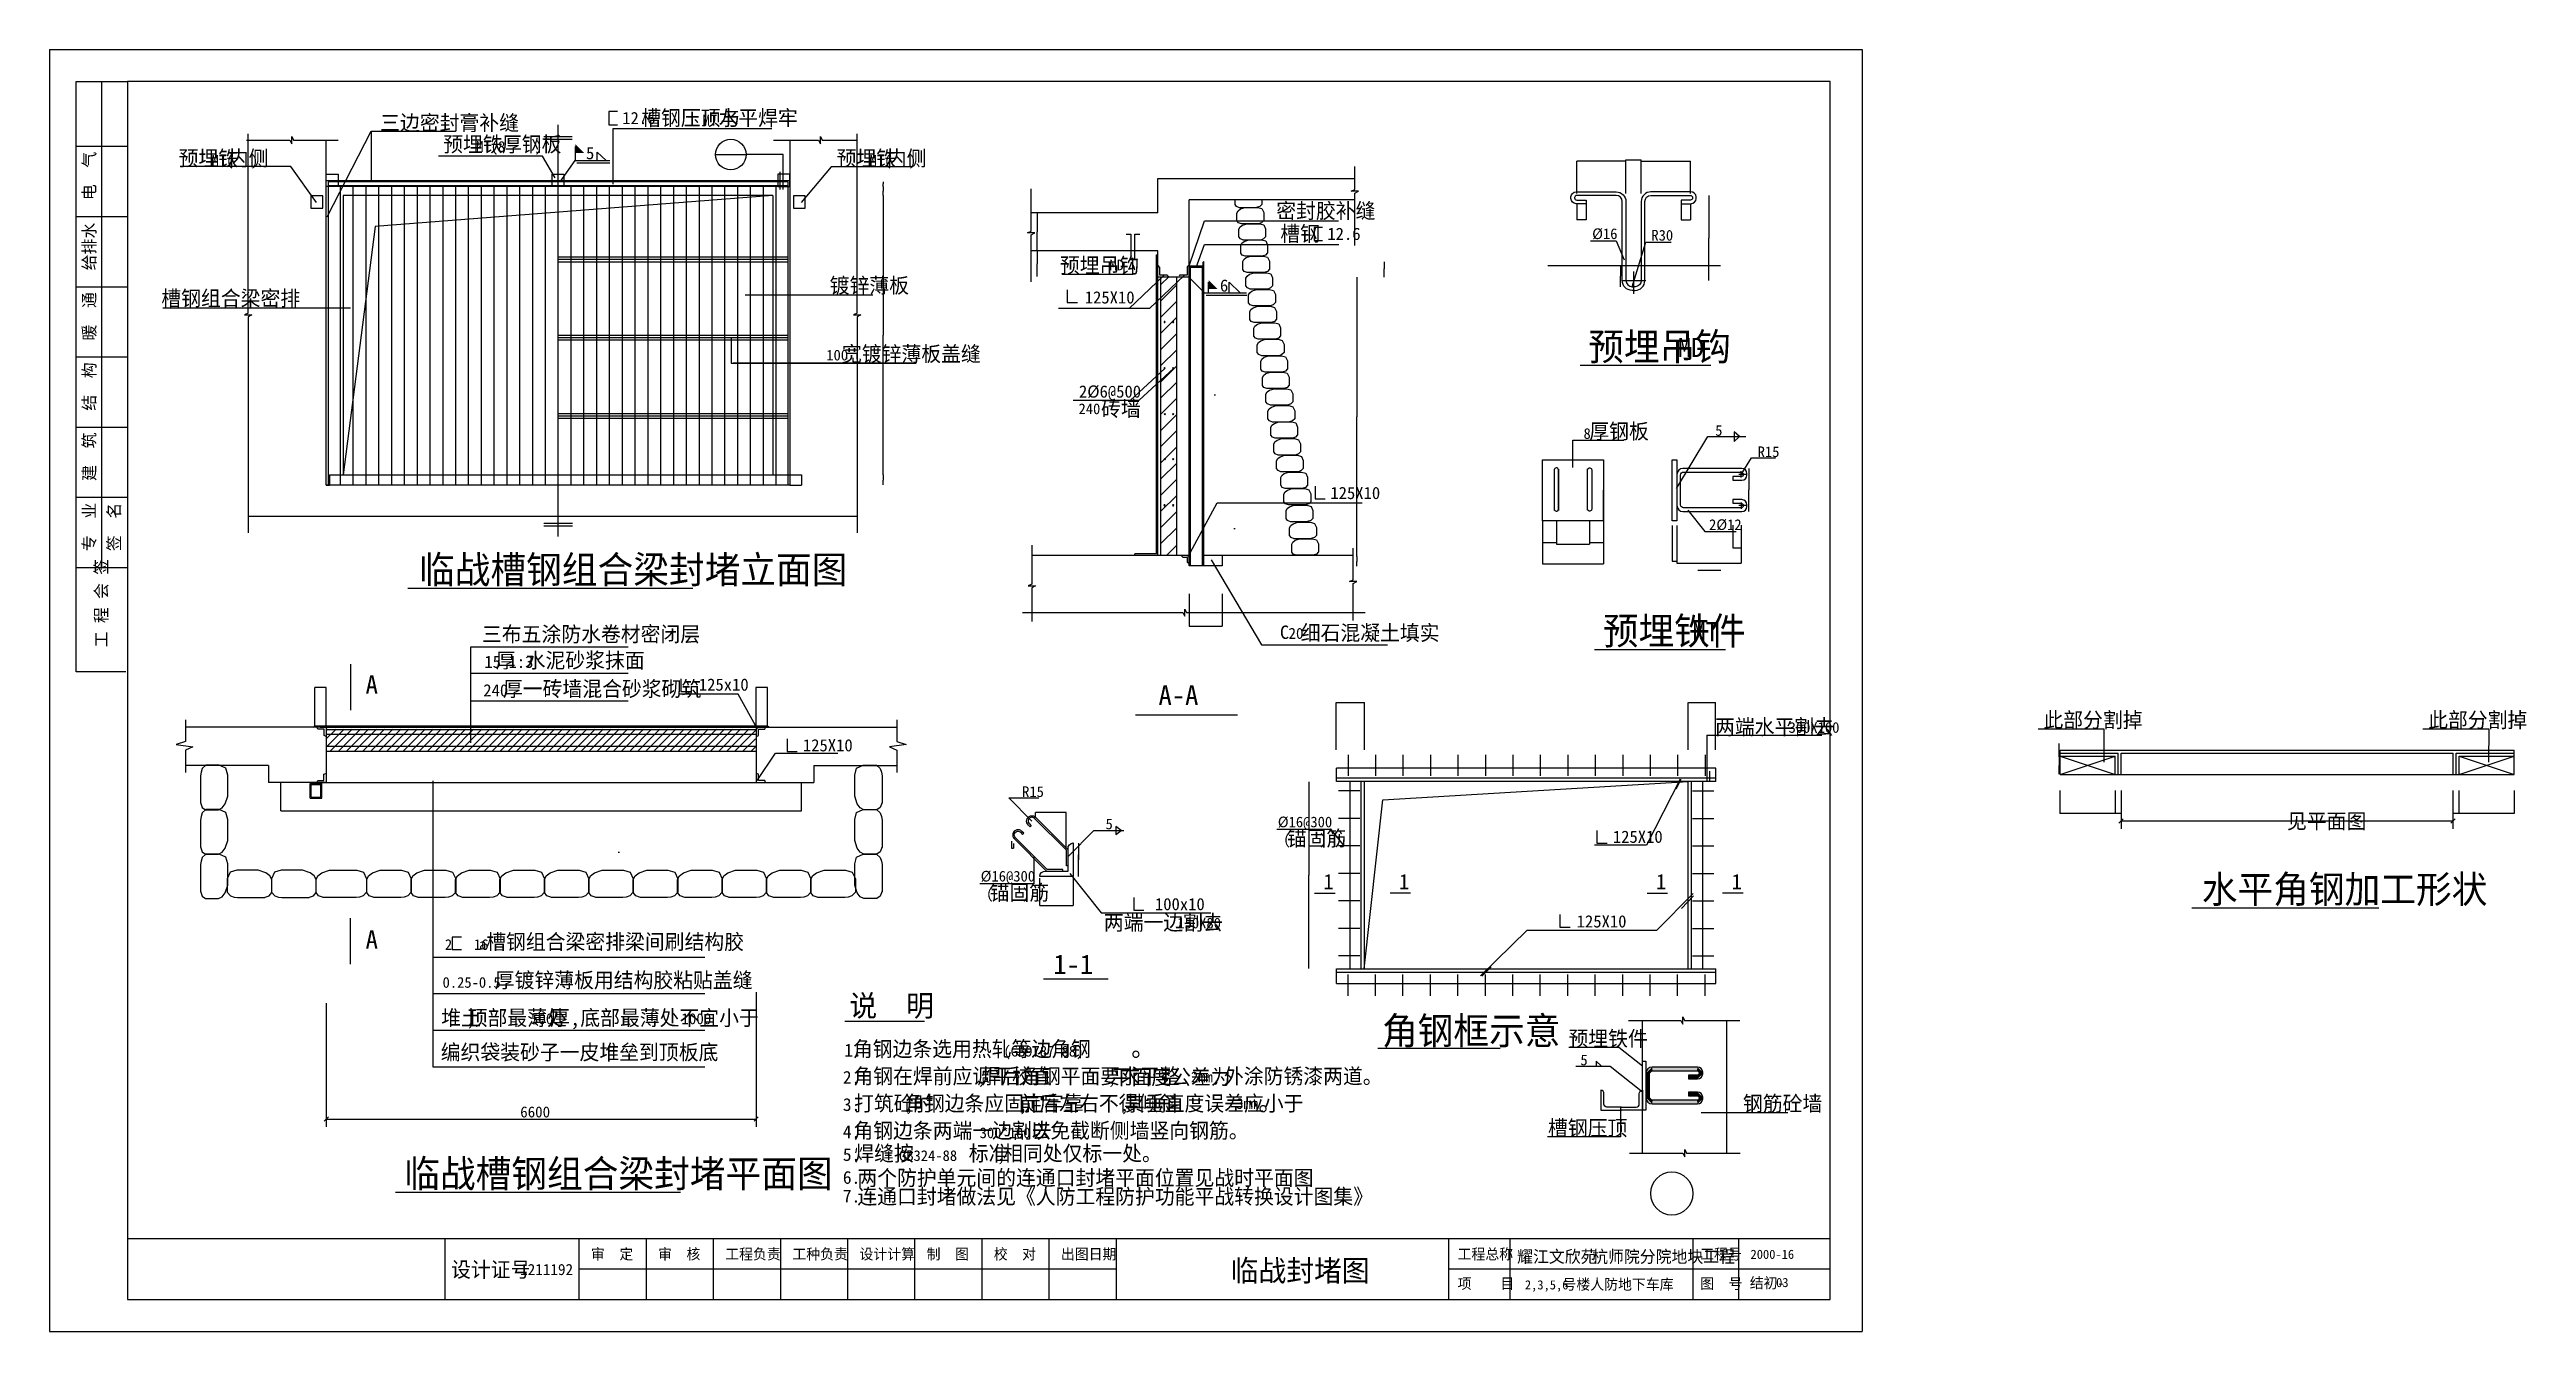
# Model space of a CAD drawing. Header units: metres. Extents: x 67180 to 148351, y 0 to 42000.
import ezdxf

# ---------------------------------------------------------------- set-up
doc = ezdxf.new("R2010")
doc.units = ezdxf.units.M
for name, color, linetype in [('ALC1', 4, 'Continuous'), ('ALG1', 3, 'Continuous'), ('ALG2', 3, 'Continuous'), ('ALW1', 7, 'Continuous'), ('ALW2', 7, 'Continuous'), ('C', 4, 'Continuous'), ('G', 3, 'Continuous'), ('G1', 3, 'Continuous'), ('OTHER', 7, 'Continuous'), ('PUB_DIM', 3, 'Continuous'), ('PUB_HATCH', 7, 'Continuous'), ('PUB_TEXT', 7, 'Continuous'), ('ROOF', 4, 'Continuous'), ('WALL', 7, 'Continuous')]:
    doc.layers.add(name, color=color, linetype=linetype)
doc.dimstyles.get("Standard").update_dxf_attribs({"dimtxt": 2.5, "dimasz": 2.5, "dimexe": 1.25, "dimexo": 0.625, "dimtad": 1, "dimcen": 2.5, "dimazin": 3, "dimtfac": 1, "dimtmove": 0, "dimatfit": 3})

msp = doc.modelspace()

# ---------------------------------------------------------------- texts
for s, height, p in [('此部分割掉', 500, (132520.69, 19784.57)), ('此部分割掉', 500, (145128.19, 19784.57)), ('耀江文欣苑', 400, (115275.01, 2252.69)), ('杭师院分院地块工程', 400, (117733.69, 2252.69)), ('2000-16', 300, (122922.99, 2378.29)), ('2,3,5,6', 300, (115527.8, 1377.63)), ('号楼人防地下车库', 350, (116760.94, 1368.78)), ('结初-', 350, (122898.16, 1416.62)), ('03', 300, (123760.14, 1454.37))]:
    msp.add_text(s, height=height).set_placement(p)
at = {"insert": (140503.51, 16970.75), "char_height": 500, "attachment_point": 1}
msp.add_mtext('见平面图', dxfattribs=at)
at = {"layer": 'PUB_DIM'}
for s, height, p in [('A', 600, (77535.43, 20893.56)), ('1', 500, (108921.4, 14485.76)), ('1', 500, (111399.06, 14485.76)), ('1', 500, (119821.35, 14485.76)), ('1', 500, (122299.01, 14485.76)), ('A', 600, (77535.43, 12540.89))]:
    msp.add_text(s, height=height, dxfattribs=at).set_placement(p)
at = {"layer": 'PUB_TEXT'}
for s, height, p in [('三边密封膏补缝', 500, (78014.73, 39349.51)), ('12.6', 400, (85947.76, 39555.88)), ('槽钢压顶与', 500, (86569.27, 39511.19)), ('MT', 350, (88583.23, 39511.19)), ('水平焊牢', 500, (89101.65, 39511.19)), ('预埋铁', 500, (80079.89, 38648.74)), ('MT(8', 350, (81161.39, 38648.74)), ('厚钢板', 500, (82004.05, 38648.74)), (')', 350, (83088.31, 38648.74)), ('预埋铁', 500, (71410.4, 38190.09)), ('MT(', 350, (72491.91, 38190.09)), ('内侧', 500, (73056.49, 38190.09)), (')', 350, (73776.97, 38190.09)), ('5', 400, (84760.93, 38405.16)), ('预埋铁', 500, (92974.02, 38190.09)), ('MT(', 350, (94055.53, 38190.09)), ('内侧', 500, (94620.11, 38190.09)), (')', 350, (95340.59, 38190.09)), ('密封胶补缝', 500, (107380.41, 36467.81)), ('槽钢', 500, (107514.04, 35718.18)), ('-', 400, (108330.69, 35764.73)), ('12.6', 400, (109054.94, 35762.87)), ('%%c16', 350, (117733.24, 35790.92)), ('R30', 350, (119673.41, 35740.6)), ('预埋吊钩', 500, (100290.38, 34680.86)), ('MD', 350, (101916.94, 34765.79)), ('槽钢组合梁密排', 500, (70842.94, 33600.04)), ('镀锌薄板', 500, (92745.2, 34022.35)), ('6', 400, (105535.37, 34069.1)), (' 125X10', 400, (100832.82, 33680.26)), ('预埋吊钩', 900, (117604.71, 31815.67)), ('MD', 630, (120543.84, 31923.55)), ('100', 350, (92634.21, 31814.32)), ('宽镀锌薄板盖缝', 500, (93147.44, 31780.35)), ('2%%c6@500', 400, (100914.53, 30596.03)), ('240', 350, (100900.38, 30054.42)), ('砖墙', 500, (101639.53, 29984.78)), ('8', 350, (117449.86, 29244.23)), ('厚钢板', 500, (117639.18, 29244.23)), ('5', 350, (121765.22, 29344.49)), ('R15', 350, (123156.38, 28646.56)), (' 125X10', 400, (108881.63, 27272.12)), ('2%%c12', 350, (121564.61, 26259.74)), ('临战槽钢组合梁封堵立面图', 900, (79288.27, 24509.35)), ('三布五涂防水卷材密闭层', 500, (81350.79, 22597.88)), ('C', 440, (107500.75, 22689.24)), ('20', 360, (107782.3, 22692.7)), ('细石混凝土填实', 500, (108182.47, 22639.83)), ('预埋铁件', 900, (118083.38, 22503.81)), ('MT', 630, (121022.52, 22611.7)), ('15', 400, (81428.56, 21738.97)), ('厚', 500, (81797.52, 21738.97)), ('1:3', 400, (82220.47, 21738.97)), ('水泥砂浆抹面', 500, (82782.91, 21738.97)), ('240', 400, (81394.41, 20805.49)), ('厚一砖墙混合砂浆砌筑', 500, (82037.66, 20805.49)), (' 125x10', 400, (88185.83, 20993.27)), ('A-A', 640, (103522.63, 20526.47)), ('两端水平割去', 500, (121760.02, 19557.48)), ('300X100', 350, (124170.1, 19612.56)), ('125X10', 400, (91867.74, 19005.99)), ('R15', 350, (99051.63, 17509.87)), ('5', 350, (101786.28, 16454.23)), ('%%c16@300', 350, (107431.84, 16518.39)), ('(', 350, (107610.36, 15947.45)), ('锚固筋', 500, (107723.53, 15907.26)), (')', 350, (108796.77, 15947.45)), (' 125X10', 400, (118139.21, 16008.42)), ('%%c16@300', 350, (97694.98, 14741.34)), ('锚固筋', 500, (97986.67, 14130.22)), ('水平角钢加工形状', 900, (137710.36, 14038.03)), ('(', 350, (97873.5, 14170.41)), (')', 350, (99059.9, 14170.41)), (' 100x10', 400, (103132.42, 13800.9)), ('槽钢组合梁密排梁间刷结构胶', 500, (81488.37, 12516.98)), ('两端一边割去', 500, (101729.89, 13150.31)), ('150X80', 350, (104139.97, 13205.38)), (' 125X10', 400, (116953.13, 13236.06)), ('2   16', 350, (80135.53, 12500.99)), ('a', 350, (81256.15, 12516.98)), ('1-1', 640, (100074.72, 11708.43)), ('0.25-0.5', 350, (80059.61, 11260.66)), ('厚镀锌薄板用结构胶粘贴盖缝', 500, (81769.31, 11260.66)), ('堆土', 500, (80016.64, 10025.73)), ('顶部最薄处', 500, (80882.25, 10025.73)), ('厚,底部最薄处不宜小于', 500, (83582.69, 10025.73)), ('说  明', 700, (93390.06, 10323.07)), (',', 400, (80836.44, 10025.73)), ('500', 360, (82955.23, 10065.26)), ('1000', 360, (87886.23, 10065.26)), ('角钢框示意', 900, (110845.26, 9401.4)), ('预埋铁件', 500, (116956.72, 9346.1)), ('编织袋装砂子一皮堆垒到顶板底', 500, (79999.03, 8899.54)), ('1.', 420, (93224.57, 9007.07)), ('角钢边条选用热轧等边角钢', 500, (93505.76, 9007.07)), ('(GB9787-88)', 350, (98440.81, 9007.07)), ('。', 600, (102629.02, 9007.07)), ('5', 350, (117348.12, 8721.78)), ('2.', 420, (93177.57, 8115.28)), ('角钢在焊前应调平校直', 500, (93522.76, 8115.28)), (',', 420, (97576.57, 8115.28)), ('焊后角钢平面要求平整', 500, (97717, 8115.28)), (',', 420, (101851.72, 8115.28)), ('平面度公差为', 500, (101984.58, 8088.77)), ('2mm,', 350, (104585.64, 8162.28)), ('外涂防锈漆两道。', 500, (105666.27, 8115.28)), ('3.', 420, (93177.57, 7223.49)), ('打筑砼时', 500, (93545.44, 7223.49)), ('角钢边条应固定牢靠', 500, (95213.7, 7223.49)), ('前后左右不得倾斜', 500, (98967.27, 7223.49)), ('其垂直度误差应小于', 500, (102423.18, 7223.49)), ('3mm', 350, (106068.84, 7292.49)), ('。', 600, (106796.48, 7223.49)), ('钢筋砼墙', 500, (122674.89, 7217.44)), ('4.', 420, (93177.57, 6331.7)), ('角钢边条两端一边割去', 500, (93522.76, 6331.7)), (',', 420, (95204.51, 7223.49)), ('300*100', 350, (97660.83, 6331.7)), (',', 420, (98939.19, 7223.49)), ('以免截断侧墙竖向钢筋。', 500, (99325.74, 6331.7)), (',', 420, (102265.75, 7223.49)), ('槽钢压顶', 500, (116285.44, 6417.87)), ('临战槽钢组合梁封堵平面图', 900, (78802.83, 4721.15)), ('5.', 420, (93177.57, 5585.61)), ('焊缝按', 500, (93553, 5585.61)), ('GB324-88', 350, (95017.3, 5585.61)), ('标准', 500, (97302.84, 5585.61)), ('相同处仅标一处。', 500, (98429.75, 5585.61)), ('6.', 420, (93177.57, 4837.19)), ('两个防护单元间的连通口封堵平面位置见战时平面图', 500, (93652.04, 4784.73)), (',', 420, (98218, 5585.61)), ('7.', 420, (93177.57, 4225.41)), ('连通口封堵做法见《人防工程防护功能平战转换设计图集》', 500, (93652.04, 4172.94)), ('临战封堵图', 700, (105888.13, 1642.12))]:
    msp.add_text(s, height=height, dxfattribs=at).set_placement(p)
at = {"layer": 'PUB_TEXT', "insert": (82604.26, 7372.33), "char_height": 360, "attachment_point": 1}
msp.add_mtext('6600', dxfattribs=at)

# ---------------------------------------------------------------- blocks, each defined once
blk = doc.blocks.new('A2')
for p, q in [((0, 42000), (59400, 42000)), ((0, 42000), (0, 0)), ((59400, 42000), (59400, 0)), ((1705.19, 40950), (1705.19, 25029.05)), ((876.63, 38829.05), (2555.19, 38829.05)), ((876.63, 36529.05), (2555.19, 36529.05)), ((876.63, 34229.05), (2555.19, 34229.05)), ((876.63, 31929.05), (2555.19, 31929.05)), ((876.63, 29629.05), (2555.19, 29629.05)), ((876.63, 27329.05), (2555.19, 27329.05)), ((876.63, 25029.05), (2555.19, 25029.05)), ((12950, 3050), (12950, 1050)), ((17350, 3050), (17350, 1050)), ((19550, 3050), (19550, 1050)), ((21750, 3050), (21750, 1050)), ((23950, 3050), (23950, 1050)), ((26150, 3050), (26150, 1050)), ((28350, 3050), (28350, 1050)), ((30550, 3050), (30550, 1050)), ((32750, 3050), (32750, 1050)), ((34950, 3050), (34950, 1050)), ((45850, 3050), (45850, 1050)), ((47850, 3050), (47850, 1050)), ((53850, 3050), (53850, 1050)), ((55350, 3050), (55350, 1050)), ((17350, 2050), (34950, 2050)), ((45850, 2050), (58350, 2050)), ((0, 0), (59400, 0))]:
    blk.add_line(p, q)
for points in [[(2495.15, 21611.13), (876.63, 21611.13), (876.63, 40950), (2550, 40950)], [(2550, 3050), (58350, 3050)]]:
    blk.add_lwpolyline(points)
blk.add_lwpolyline([(2550, 1050), (58350, 1050), (58350, 40950), (2550, 40950)], close=True)
for s, p in [('电  气', (1500.16, 37066.52)), ('给排水', (1500.16, 34766.52)), ('暖  通', (1500.16, 32466.52)), ('结  构', (1500.16, 30166.52)), ('建  筑', (1500.16, 27866.52)), ('专  业', (1500.16, 25566.52)), ('签  名', (2311.47, 25566.52)), ('工 程 会 签', (1894.43, 22415.48))]:
    blk.add_text(s, height=400, rotation=90).set_placement(p)
for s, height, p in [('审  定', 350, (17742.77, 2360.62)), ('审  核', 350, (19942.77, 2360.62)), ('工程负责', 350, (22142.77, 2360.62)), ('工种负责', 350, (24342.77, 2360.62)), ('设计计算', 350, (26542.77, 2360.62)), ('制  图', 350, (28742.77, 2360.62)), ('校  对', 350, (30942.77, 2360.62)), ('出图日期', 350, (33142.77, 2360.62)), ('工程总称', 350, (46142.2, 2360.62)), ('工程号', 350, (54091.98, 2360.62)), ('设计证号', 500, (13158.92, 1778.13)), ('1211192', 364.5, (15422.19, 1847.43)), ('项    目', 350, (46142.2, 1396.33)), ('图  号', 350, (54091.98, 1396.33))]:
    blk.add_text(s, height=height).set_placement(p)
blk = doc.blocks.new('_DIMX')
blk.add_lwpolyline([(-70, -70), (70, 70)])
blk = doc.blocks.new('1')
at = {"layer": 'ALW1'}
for p, q in [((35.39, 22.91), (35.39, 342.91)), ((35.39, 342.91), (287.39, 342.91)), ((35.39, 22.91), (287.39, 22.91)), ((55.39, 42.91), (55.39, 322.91)), ((55.39, 322.91), (267.39, 322.91)), ((55.39, 42.91), (267.39, 42.91)), ((267.39, 42.91), (267.39, 322.91)), ((287.39, 22.91), (287.39, 342.91))]:
    blk.add_line(p, q, dxfattribs=at)
blk = doc.blocks.new('191123104953200')
at = {"color": 0}
for p, q in [((15165.05, 26301.98), (15555.72, 26692.65)), ((15165.05, 26478.75), (15378.95, 26692.65)), ((15165.05, 26655.53), (15202.17, 26692.65)), ((15252.5, 26212.65), (15732.5, 26692.65)), ((15429.28, 26212.65), (15909.28, 26692.65)), ((15606.05, 26212.65), (16086.05, 26692.65)), ((15782.83, 26212.65), (16262.83, 26692.65)), ((15959.61, 26212.65), (16439.61, 26692.65)), ((16136.38, 26212.65), (16616.38, 26692.65)), ((16313.16, 26212.65), (16793.16, 26692.65)), ((16489.94, 26212.65), (16969.94, 26692.65)), ((16666.71, 26212.65), (17146.71, 26692.65)), ((16843.49, 26212.65), (17323.49, 26692.65)), ((17020.27, 26212.65), (17500.27, 26692.65)), ((17197.04, 26212.65), (17677.04, 26692.65)), ((17373.82, 26212.65), (17853.82, 26692.65)), ((17550.6, 26212.65), (18030.6, 26692.65)), ((17727.37, 26212.65), (18207.37, 26692.65)), ((17904.15, 26212.65), (18384.15, 26692.65)), ((18080.93, 26212.65), (18560.93, 26692.65)), ((18257.7, 26212.65), (18737.7, 26692.65)), ((18434.48, 26212.65), (18914.48, 26692.65)), ((18611.26, 26212.65), (19091.26, 26692.65)), ((18788.03, 26212.65), (19268.03, 26692.65)), ((18964.81, 26212.65), (19444.81, 26692.65)), ((19141.59, 26212.65), (19621.59, 26692.65)), ((19318.36, 26212.65), (19798.36, 26692.65)), ((19495.14, 26212.65), (19975.14, 26692.65)), ((19671.92, 26212.65), (20151.92, 26692.65)), ((19848.69, 26212.65), (20328.69, 26692.65)), ((20025.47, 26212.65), (20505.47, 26692.65)), ((20202.25, 26212.65), (20682.25, 26692.65)), ((20379.02, 26212.65), (20859.02, 26692.65)), ((20555.8, 26212.65), (21035.8, 26692.65)), ((20732.58, 26212.65), (21212.58, 26692.65)), ((20909.35, 26212.65), (21389.35, 26692.65)), ((21086.13, 26212.65), (21566.13, 26692.65)), ((21262.91, 26212.65), (21742.91, 26692.65)), ((21439.68, 26212.65), (21919.68, 26692.65)), ((21616.46, 26212.65), (22096.46, 26692.65)), ((21793.24, 26212.65), (22273.24, 26692.65)), ((21970.01, 26212.65), (22450.01, 26692.65)), ((22146.79, 26212.65), (22626.79, 26692.65)), ((22323.57, 26212.65), (22803.57, 26692.65)), ((22500.34, 26212.65), (22980.34, 26692.65)), ((22677.12, 26212.65), (23157.12, 26692.65)), ((22853.9, 26212.65), (23333.9, 26692.65)), ((23030.67, 26212.65), (23510.67, 26692.65)), ((23207.45, 26212.65), (23687.45, 26692.65)), ((23384.23, 26212.65), (23864.23, 26692.65)), ((23561, 26212.65), (24041, 26692.65)), ((23737.78, 26212.65), (24217.78, 26692.65)), ((23914.56, 26212.65), (24394.56, 26692.65)), ((24091.33, 26212.65), (24539.55, 26660.87)), ((24268.11, 26212.65), (24539.55, 26484.09)), ((24444.89, 26212.65), (24539.55, 26307.31))]:
    blk.add_line(p, q, dxfattribs=at)
blk = doc.blocks.new('_INDEX1')
blk.add_lwpolyline([(-0.5, 0, 1), (0.5, 0, 1)], format="xyb", close=True)
blk = doc.blocks.new('_INDEX')
blk.add_line((-0.5, 0), (0.5, 0))
blk.add_circle((0, 0), 0.5)
blk = doc.blocks.new('*D1')
for p, q in [((104526.62, 24162.29), (104526.62, 23108.35)), ((105612.45, 24162.29), (105612.45, 23108.35)), ((104526.87, 23108.35), (105068.035, 23108.35)), ((105071.035, 23108.35), (105612.2, 23108.35))]:
    blk.add_line(p, q)
at = {"layer": 'Defpoints'}
for p in [(104526.62, 24162.29), (105612.45, 24162.29), (104526.62, 23108.35)]:
    blk.add_point(p, dxfattribs=at)
at = {"layer": 'PUB_DIM', "insert": (105069.535, 23108.35), "char_height": 1, "attachment_point": 5}
blk.add_mtext('300', dxfattribs=at)
blk = doc.blocks.new('*D2')
for p, q in [((108446.81, 18012.47), (108446.81, 14949.61)), ((108446.56, 14949.61), (108446.31, 14949.61)), ((108446.81, 11886.76), (108446.81, 14949.61)), ((108446.81, 14949.61), (108446.81, 14949.61)), ((108447.06, 14949.61), (108447.31, 14949.61))]:
    blk.add_line(p, q)
at = {"layer": 'Defpoints'}
for p in [(108446.81, 18012.47), (108446.81, 14949.61), (108446.81, 11886.76)]:
    blk.add_point(p, dxfattribs=at)
at = {"layer": 'PUB_DIM', "insert": (108446.81, 14950.735), "char_height": 1, "attachment_point": 5}
blk.add_mtext('2500', dxfattribs=at)
blk = doc.blocks.new('*D3')
for p, q in [((76059.39, 21095.36), (75871.97, 21095.36)), ((75872.22, 19846.05), (75872.22, 21095.36)), ((76249.81, 21095.36), (76062.39, 21095.36)), ((76249.56, 19793.87), (76249.56, 21095.36))]:
    blk.add_line(p, q)
at = {"layer": 'Defpoints'}
for p in [(76249.56, 21095.36), (75872.22, 19846.05), (76249.56, 19793.87)]:
    blk.add_point(p, dxfattribs=at)
at = {"layer": 'PUB_DIM', "insert": (76060.89, 21095.36), "char_height": 1, "attachment_point": 5}
blk.add_mtext('350', dxfattribs=at)
blk = doc.blocks.new('*D4')
for p, q in [((90518.45, 21095.36), (90331.03, 21095.36)), ((90331.28, 19846.05), (90331.28, 21095.36)), ((90708.87, 21095.36), (90521.45, 21095.36)), ((90708.62, 19793.87), (90708.62, 21095.36))]:
    blk.add_line(p, q)
at = {"layer": 'Defpoints'}
for p in [(90708.62, 21095.36), (90331.28, 19846.05), (90708.62, 19793.87)]:
    blk.add_point(p, dxfattribs=at)
at = {"layer": 'PUB_DIM', "insert": (90519.95, 21095.36), "char_height": 1, "attachment_point": 5}
blk.add_mtext('350', dxfattribs=at)
blk = doc.blocks.new('*D5')
for p, q in [((100902.31, 15615.6), (100902.06, 15615.6)), ((100902.56, 15995.6), (100902.56, 15615.6)), ((100902.56, 15235.6), (100902.56, 15615.6)), ((100902.56, 15615.6), (100902.56, 15615.6)), ((100902.81, 15615.6), (100903.06, 15615.6))]:
    blk.add_line(p, q)
at = {"layer": 'Defpoints'}
for p in [(100902.56, 15995.6), (100902.56, 15615.6), (100902.56, 15235.6)]:
    blk.add_point(p, dxfattribs=at)
at = {"layer": 'PUB_DIM', "insert": (100902.56, 15616.725), "char_height": 1, "attachment_point": 5}
blk.add_mtext('80', dxfattribs=at)
blk = doc.blocks.new('*D6')
for p, q in [((100902.31, 15453.13), (100902.06, 15453.13)), ((100902.56, 15996.13), (100902.56, 15453.13)), ((100902.56, 14910.13), (100902.56, 15453.13)), ((100902.56, 15453.13), (100902.56, 15453.13)), ((100902.81, 15453.13), (100903.06, 15453.13))]:
    blk.add_line(p, q)
at = {"layer": 'Defpoints'}
for p in [(100902.56, 15996.13), (100902.56, 15453.13), (100902.56, 14910.13)]:
    blk.add_point(p, dxfattribs=at)
at = {"layer": 'PUB_DIM', "insert": (100902.56, 15454.255), "char_height": 1, "attachment_point": 5}
blk.add_mtext('125', dxfattribs=at)
blk = doc.blocks.new('*D7')
for p, q in [((99627.06, 14852.02), (99627.06, 13956.81)), ((100728.06, 14852.02), (100728.06, 13956.81)), ((99627.31, 13956.81), (100176.06, 13956.81)), ((100179.06, 13956.81), (100727.81, 13956.81))]:
    blk.add_line(p, q)
at = {"layer": 'Defpoints'}
for p in [(99627.06, 14852.02), (100728.06, 14852.02), (99627.06, 13956.81)]:
    blk.add_point(p, dxfattribs=at)
at = {"layer": 'PUB_DIM', "insert": (100177.56, 13956.81), "char_height": 1, "attachment_point": 5}
blk.add_mtext('125', dxfattribs=at)
blk = doc.blocks.new('*D8')
for p, q in [((98708.91, 16058.23), (98708.91, 15831.26)), ((98709.16, 15831.26), (98740.805, 15831.26)), ((98742.805, 15831.26), (98774.45, 15831.26)), ((98774.7, 15992.49), (98774.7, 15831.26))]:
    blk.add_line(p, q)
at = {"layer": 'Defpoints'}
for p in [(98708.91, 16058.23), (98708.91, 15831.26), (98774.7, 15992.49)]:
    blk.add_point(p, dxfattribs=at)
at = {"layer": 'PUB_DIM', "insert": (98741.805, 15831.26), "char_height": 1, "attachment_point": 5}
blk.add_mtext('30', dxfattribs=at)
blk = doc.blocks.new('*D9')
for p, q in [((99996.18, 16999.61), (99495.1, 16999.61)), ((99495.35, 16844.24), (99495.35, 16999.61)), ((100500.26, 16999.61), (99999.18, 16999.61)), ((100500.01, 15839.31), (100500.01, 16999.61))]:
    blk.add_line(p, q)
at = {"layer": 'Defpoints'}
for p in [(99495.35, 16844.24), (100500.01, 16999.61), (100500.01, 15839.31)]:
    blk.add_point(p, dxfattribs=at)
at = {"layer": 'PUB_DIM', "insert": (99997.68, 16999.61), "char_height": 1, "attachment_point": 5}
blk.add_mtext('200', dxfattribs=at)
blk = doc.blocks.new('*D10')
for p, q in [((109346.59, 19054.32), (109346.59, 20608.26)), ((109346.84, 20608.26), (109807.09, 20608.26)), ((109810.09, 20608.26), (110270.34, 20608.26)), ((110270.59, 19054.32), (110270.59, 20608.26))]:
    blk.add_line(p, q)
at = {"layer": 'Defpoints'}
for p in [(109346.59, 20608.26), (109346.59, 19054.32), (110270.59, 19054.32)]:
    blk.add_point(p, dxfattribs=at)
at = {"layer": 'PUB_DIM', "insert": (109808.59, 20608.26), "char_height": 1, "attachment_point": 5}
blk.add_mtext('300', dxfattribs=at)
blk = doc.blocks.new('*D11')
for p, q in [((134872.51, 17720.75), (134872.51, 16970.75)), ((135067.51, 17720.75), (135067.51, 16970.75)), ((134969.01, 16970.75), (134872.26, 16970.75)), ((135067.76, 16970.75), (134971.01, 16970.75))]:
    blk.add_line(p, q)
at = {"layer": 'Defpoints'}
for p in [(134872.51, 17720.75), (135067.51, 17720.75), (135067.51, 16970.75)]:
    blk.add_point(p, dxfattribs=at)
at = {"layer": 'PUB_DIM', "insert": (134970.01, 16970.75), "char_height": 1, "attachment_point": 5}
blk.add_mtext('20', dxfattribs=at)
blk = doc.blocks.new('*D12')
for p, q in [((133036.08, 18831.83), (133036.08, 18545.14)), ((133035.83, 18545.14), (133035.58, 18545.14)), ((133036.08, 18258.44), (133036.08, 18545.14)), ((133036.08, 18545.14), (133036.08, 18545.14)), ((133036.33, 18545.14), (133036.58, 18545.14))]:
    blk.add_line(p, q)
at = {"layer": 'Defpoints'}
for p in [(133036.08, 18831.83), (133036.08, 18545.14), (133036.08, 18258.44)]:
    blk.add_point(p, dxfattribs=at)
at = {"layer": 'PUB_DIM', "insert": (133036.08, 18546.265), "char_height": 1, "attachment_point": 5}
blk.add_mtext('80', dxfattribs=at)
blk = doc.blocks.new('*D13')
for p, q in [((133061.51, 17720.75), (133061.51, 16970.75)), ((134872.51, 17720.75), (134872.51, 16970.75)), ((133965.51, 16970.75), (133061.26, 16970.75)), ((134872.76, 16970.75), (133968.51, 16970.75))]:
    blk.add_line(p, q)
at = {"layer": 'Defpoints'}
for p in [(133061.51, 17720.75), (134872.51, 17720.75), (134872.51, 16970.75)]:
    blk.add_point(p, dxfattribs=at)
at = {"layer": 'PUB_DIM', "insert": (133967.01, 16970.75), "char_height": 1, "attachment_point": 5}
blk.add_mtext('280', dxfattribs=at)
blk = doc.blocks.new('*D14')
for p, q in [((120884.59, 19054.32), (120884.59, 20608.26)), ((120884.84, 20608.26), (121328.59, 20608.26)), ((121331.59, 20608.26), (121775.34, 20608.26)), ((121775.59, 19054.32), (121775.59, 20608.26))]:
    blk.add_line(p, q)
at = {"layer": 'Defpoints'}
for p in [(120884.59, 20608.26), (120884.59, 19054.32), (121775.59, 19054.32)]:
    blk.add_point(p, dxfattribs=at)
at = {"layer": 'PUB_DIM', "insert": (121330.09, 20608.26), "char_height": 1, "attachment_point": 5}
blk.add_mtext('300', dxfattribs=at)
blk = doc.blocks.new('*D15')
for p, q in [((133035.83, 19262.26), (133035.58, 19262.26)), ((133036.08, 18831.83), (133036.08, 19262.26)), ((133036.08, 19054.83), (133036.08, 19262.26)), ((133036.08, 19262.26), (133036.08, 19262.26)), ((133036.33, 19262.26), (133036.58, 19262.26))]:
    blk.add_line(p, q)
at = {"layer": 'Defpoints'}
for p in [(133036.08, 19262.26), (133036.08, 19054.83), (133036.08, 18831.83)]:
    blk.add_point(p, dxfattribs=at)
at = {"layer": 'PUB_DIM', "insert": (133036.08, 19263.385), "char_height": 1, "attachment_point": 5}
blk.add_mtext('20', dxfattribs=at)
blk = doc.blocks.new('*D16')
for p, q in [((145939.51, 17720.75), (145939.51, 16970.75)), ((146134.51, 17720.75), (146134.51, 16970.75)), ((146036.01, 16970.75), (145939.26, 16970.75)), ((146134.76, 16970.75), (146038.01, 16970.75))]:
    blk.add_line(p, q)
at = {"layer": 'Defpoints'}
for p in [(145939.51, 17720.75), (146134.51, 17720.75), (146134.51, 16970.75)]:
    blk.add_point(p, dxfattribs=at)
at = {"layer": 'PUB_DIM', "insert": (146037.01, 16970.75), "char_height": 1, "attachment_point": 5}
blk.add_mtext('20', dxfattribs=at)
blk = doc.blocks.new('*D17')
for p, q in [((146134.51, 17720.75), (146134.51, 16970.75)), ((147948.51, 17720.75), (147948.51, 16970.75)), ((147040.01, 16970.75), (146134.26, 16970.75)), ((147948.76, 16970.75), (147043.01, 16970.75))]:
    blk.add_line(p, q)
at = {"layer": 'Defpoints'}
for p in [(146134.51, 17720.75), (147948.51, 17720.75), (147948.51, 16970.75)]:
    blk.add_point(p, dxfattribs=at)
at = {"layer": 'PUB_DIM', "insert": (147041.51, 16970.75), "char_height": 1, "attachment_point": 5}
blk.add_mtext('280', dxfattribs=at)
blk = doc.blocks.new('*D18')
for p, q in [((110016.67, 34546.11), (110016.67, 29968.61)), ((110016.42, 29968.61), (110016.17, 29968.61)), ((110016.67, 25391.11), (110016.67, 29968.61)), ((110016.67, 29968.61), (110016.67, 29968.61)), ((110016.92, 29968.61), (110017.17, 29968.61))]:
    blk.add_line(p, q)
at = {"layer": 'Defpoints'}
for p in [(110016.67, 34546.11), (110016.67, 29968.61), (110016.67, 25391.11)]:
    blk.add_point(p, dxfattribs=at)
at = {"layer": 'PUB_DIM', "insert": (110016.67, 29969.735), "char_height": 1, "attachment_point": 5}
blk.add_mtext('2500', dxfattribs=at)
blk = doc.blocks.new('*D19')
for p, q in [((94499.53, 37213.15), (94499.53, 32638.15)), ((94499.28, 32638.15), (94499.03, 32638.15)), ((94499.53, 28063.15), (94499.53, 32638.15)), ((94499.53, 32638.15), (94499.53, 32638.15)), ((94499.78, 32638.15), (94500.03, 32638.15))]:
    blk.add_line(p, q)
at = {"layer": 'Defpoints'}
for p in [(94499.53, 37213.15), (94499.53, 32638.15), (94499.53, 28063.15)]:
    blk.add_point(p, dxfattribs=at)
at = {"layer": 'PUB_DIM', "insert": (94499.53, 32639.275), "char_height": 1, "attachment_point": 5}
blk.add_mtext('2500', dxfattribs=at)
blk = doc.blocks.new('*D20')
for p, q in [((94499.28, 27890.97), (94499.03, 27890.97)), ((94499.53, 28063.15), (94499.53, 27890.97)), ((94499.53, 27733.15), (94499.53, 27890.97)), ((94499.53, 27890.97), (94499.53, 27890.97)), ((94499.78, 27890.97), (94500.03, 27890.97))]:
    blk.add_line(p, q)
at = {"layer": 'Defpoints'}
for p in [(94499.53, 28063.15), (94499.53, 27890.97), (94499.53, 27733.15)]:
    blk.add_point(p, dxfattribs=at)
at = {"layer": 'PUB_DIM', "insert": (94499.53, 27892.095), "char_height": 1, "attachment_point": 5}
blk.add_mtext('150', dxfattribs=at)
blk = doc.blocks.new('*D21')
for p, q in [((110016.42, 25230.34), (110016.17, 25230.34)), ((110016.67, 25391.11), (110016.67, 25230.34)), ((110016.67, 25069.57), (110016.67, 25230.34)), ((110016.67, 25230.34), (110016.67, 25230.34)), ((110016.92, 25230.34), (110017.17, 25230.34))]:
    blk.add_line(p, q)
at = {"layer": 'Defpoints'}
for p in [(110016.67, 25391.11), (110016.67, 25230.34), (110016.67, 25069.57)]:
    blk.add_point(p, dxfattribs=at)
at = {"layer": 'PUB_DIM', "insert": (110016.67, 25231.465), "char_height": 1, "attachment_point": 5}
blk.add_mtext('150', dxfattribs=at)
blk = doc.blocks.new('*D22')
for p, q in [((99547.07, 36655.47), (99547.07, 36028.07)), ((99546.82, 36028.07), (99546.57, 36028.07)), ((99547.07, 35400.68), (99547.07, 36028.07)), ((99547.07, 36028.07), (99547.07, 36028.07)), ((99547.32, 36028.07), (99547.57, 36028.07))]:
    blk.add_line(p, q)
at = {"layer": 'Defpoints'}
for p in [(99547.07, 36655.47), (99547.07, 36028.07), (99547.07, 35400.68)]:
    blk.add_point(p, dxfattribs=at)
at = {"layer": 'WALL', "insert": (99547.07, 36029.195), "char_height": 1, "attachment_point": 5}
blk.add_mtext('500', dxfattribs=at)
blk = doc.blocks.new('*D23')
for p, q in [((99546.82, 34984.39), (99546.57, 34984.39)), ((99547.07, 35400.68), (99547.07, 34984.39)), ((99547.07, 34568.1), (99547.07, 34984.39)), ((99547.07, 34984.39), (99547.07, 34984.39)), ((99547.32, 34984.39), (99547.57, 34984.39))]:
    blk.add_line(p, q)
at = {"layer": 'Defpoints'}
for p in [(99547.07, 35400.68), (99547.07, 34984.39), (99547.07, 34568.1)]:
    blk.add_point(p, dxfattribs=at)
at = {"layer": 'WALL', "insert": (99547.07, 34985.515), "char_height": 1, "attachment_point": 5}
blk.add_mtext('300', dxfattribs=at)
blk = doc.blocks.new('*D24')
for p, q in [((94499.28, 37595.9), (94499.03, 37595.9)), ((94499.53, 37663.15), (94499.53, 37595.9)), ((94499.53, 37513.15), (94499.53, 37595.9)), ((94499.53, 37595.9), (94499.53, 37595.9)), ((94499.78, 37595.9), (94500.03, 37595.9))]:
    blk.add_line(p, q)
at = {"layer": 'Defpoints'}
for p in [(94499.53, 37663.15), (94499.53, 37595.9), (94499.53, 37513.15)]:
    blk.add_point(p, dxfattribs=at)
at = {"layer": 'PUB_DIM', "insert": (94499.53, 37597.025), "char_height": 1, "attachment_point": 5}
blk.add_mtext('48', dxfattribs=at)
blk = doc.blocks.new('*D25')
for p, q in [((94499.28, 37363.15), (94499.03, 37363.15)), ((94499.53, 37513.15), (94499.53, 37363.15)), ((94499.53, 37213.15), (94499.53, 37363.15)), ((94499.53, 37363.15), (94499.53, 37363.15)), ((94499.78, 37363.15), (94500.03, 37363.15))]:
    blk.add_line(p, q)
at = {"layer": 'Defpoints'}
for p in [(94499.53, 37513.15), (94499.53, 37363.15), (94499.53, 37213.15)]:
    blk.add_point(p, dxfattribs=at)
at = {"layer": 'PUB_DIM', "insert": (94499.53, 37364.275), "char_height": 1, "attachment_point": 5}
blk.add_mtext('200', dxfattribs=at)
blk = doc.blocks.new('*D26')
for p, q in [((110913.67, 35041.11), (110913.67, 34816.72)), ((110913.42, 34816.72), (110913.17, 34816.72)), ((110913.67, 34545.11), (110913.67, 34816.72)), ((110913.67, 34816.72), (110913.67, 34816.72)), ((110913.92, 34816.72), (110914.17, 34816.72))]:
    blk.add_line(p, q)
at = {"layer": 'Defpoints'}
for p in [(110913.67, 35041.11), (110913.67, 34816.72), (110913.67, 34545.11)]:
    blk.add_point(p, dxfattribs=at)
at = {"layer": 'PUB_DIM', "insert": (110913.67, 34817.845), "char_height": 1, "attachment_point": 5}
blk.add_mtext('200', dxfattribs=at)
blk = doc.blocks.new('*D27')
for p, q in [((122869.88, 28276.55), (122869.88, 27570.05)), ((122869.63, 27570.05), (122869.38, 27570.05)), ((122869.88, 26863.55), (122869.88, 27570.05)), ((122869.88, 27570.05), (122869.88, 27570.05)), ((122870.13, 27570.05), (122870.38, 27570.05))]:
    blk.add_line(p, q)
at = {"layer": 'Defpoints'}
for p in [(122869.88, 28276.55), (122869.88, 27570.05), (122869.88, 26863.55)]:
    blk.add_point(p, dxfattribs=at)
at = {"layer": 'PUB_DIM', "insert": (122869.88, 27571.175), "char_height": 1, "attachment_point": 5}
blk.add_mtext('120', dxfattribs=at)
blk = doc.blocks.new('*D28')
for p, q in [((118105.46, 28562.88), (118105.46, 27562.88)), ((118105.21, 27562.88), (118104.96, 27562.88)), ((118105.46, 26562.88), (118105.46, 27562.88)), ((118105.46, 27562.88), (118105.46, 27562.88)), ((118105.71, 27562.88), (118105.96, 27562.88))]:
    blk.add_line(p, q)
at = {"layer": 'Defpoints'}
for p in [(118105.46, 28562.88), (118105.46, 27562.88), (118105.46, 26562.88)]:
    blk.add_point(p, dxfattribs=at)
at = {"layer": 'PUB_DIM', "insert": (118105.46, 27564.005), "char_height": 1, "attachment_point": 5}
blk.add_mtext('150', dxfattribs=at)
blk = doc.blocks.new('*D29')
for p, q in [((122340.98, 26415.98), (122340.98, 25678.92)), ((122614.25, 26415.98), (122614.25, 25678.92)), ((122341.23, 25678.92), (122476.615, 25678.92)), ((122478.615, 25678.92), (122614, 25678.92))]:
    blk.add_line(p, q)
at = {"layer": 'Defpoints'}
for p in [(122340.98, 26415.98), (122614.25, 26415.98), (122340.98, 25678.92)]:
    blk.add_point(p, dxfattribs=at)
at = {"layer": 'PUB_DIM', "insert": (122477.615, 25678.92), "char_height": 1, "attachment_point": 5}
blk.add_mtext('30', dxfattribs=at)
blk = doc.blocks.new('*D30')
for p, q in [((120504.25, 26400.82), (120504.25, 25172.74)), ((122614.25, 26400.82), (122614.25, 25172.74)), ((120504.5, 25172.74), (121557.75, 25172.74)), ((121560.75, 25172.74), (122614, 25172.74))]:
    blk.add_line(p, q)
at = {"layer": 'Defpoints'}
for p in [(120504.25, 26400.82), (122614.25, 26400.82), (120504.25, 25172.74)]:
    blk.add_point(p, dxfattribs=at)
at = {"layer": 'PUB_DIM', "insert": (121559.25, 25172.74), "char_height": 1, "attachment_point": 5}
blk.add_mtext('200', dxfattribs=at)
blk = doc.blocks.new('*D31')
for p, q in [((120354.25, 26400.82), (120354.25, 25240.41)), ((120504.25, 26400.82), (120504.25, 25240.41)), ((120354.5, 25240.41), (120428.75, 25240.41)), ((120429.75, 25240.41), (120504, 25240.41))]:
    blk.add_line(p, q)
at = {"layer": 'Defpoints'}
for p in [(120354.25, 26400.82), (120504.25, 26400.82), (120354.25, 25240.41)]:
    blk.add_point(p, dxfattribs=at)
at = {"layer": 'PUB_DIM', "insert": (120429.25, 25240.41), "char_height": 1, "attachment_point": 5}
blk.add_mtext('8', dxfattribs=at)
blk = doc.blocks.new('*D32')
for p, q in [((117649.3, 26562.84), (117649.3, 25844.29)), ((118105.3, 26562.84), (118105.3, 25844.29)), ((117649.55, 25844.29), (117876.3, 25844.29)), ((117878.3, 25844.29), (118105.05, 25844.29))]:
    blk.add_line(p, q)
at = {"layer": 'Defpoints'}
for p in [(117649.3, 26562.84), (118105.3, 26562.84), (117649.3, 25844.29)]:
    blk.add_point(p, dxfattribs=at)
at = {"layer": 'PUB_DIM', "insert": (117877.3, 25844.29), "char_height": 1, "attachment_point": 5}
blk.add_mtext('35', dxfattribs=at)
blk = doc.blocks.new('*D33')
for p, q in [((116564.3, 26562.84), (116564.3, 25797.97)), ((117649.3, 26562.84), (117649.3, 25797.97)), ((116564.55, 25797.97), (117105.8, 25797.97)), ((117107.8, 25797.97), (117649.05, 25797.97))]:
    blk.add_line(p, q)
at = {"layer": 'Defpoints'}
for p in [(116564.3, 26562.84), (117649.3, 26562.84), (116564.3, 25797.97)]:
    blk.add_point(p, dxfattribs=at)
at = {"layer": 'PUB_DIM', "insert": (117106.8, 25797.97), "char_height": 1, "attachment_point": 5}
blk.add_mtext('80', dxfattribs=at)
blk = doc.blocks.new('*D34')
for p, q in [((116105.3, 26562.84), (116105.3, 25844.29)), ((116564.3, 26562.84), (116564.3, 25844.29)), ((116105.55, 25844.29), (116333.8, 25844.29)), ((116335.8, 25844.29), (116564.05, 25844.29))]:
    blk.add_line(p, q)
at = {"layer": 'Defpoints'}
for p in [(116105.3, 26562.84), (116564.3, 26562.84), (116105.3, 25844.29)]:
    blk.add_point(p, dxfattribs=at)
at = {"layer": 'PUB_DIM', "insert": (116334.8, 25844.29), "char_height": 1, "attachment_point": 5}
blk.add_mtext('35', dxfattribs=at)
blk = doc.blocks.new('*D35')
for p, q in [((116105.7, 26562.84), (116105.7, 25150.49)), ((118105.7, 26562.84), (118105.7, 25150.49)), ((116105.95, 25150.49), (117104.2, 25150.49)), ((117107.2, 25150.49), (118105.45, 25150.49))]:
    blk.add_line(p, q)
at = {"layer": 'Defpoints'}
for p in [(116105.7, 26562.84), (118105.7, 26562.84), (116105.7, 25150.49)]:
    blk.add_point(p, dxfattribs=at)
at = {"layer": 'PUB_DIM', "insert": (117105.7, 25150.49), "char_height": 1, "attachment_point": 5}
blk.add_mtext('150', dxfattribs=at)
blk = doc.blocks.new('*D36')
for p, q in [((118032.475, 38338.69), (117228.06, 38338.69)), ((117228.31, 37285.83), (117228.31, 38338.69)), ((118839.89, 38338.69), (118035.475, 38338.69)), ((118839.64, 37285.83), (118839.64, 38338.69))]:
    blk.add_line(p, q)
at = {"layer": 'Defpoints'}
for p in [(118839.64, 38338.69), (117228.31, 37285.83), (118839.64, 37285.83)]:
    blk.add_point(p, dxfattribs=at)
at = {"layer": 'PUB_DIM', "insert": (118033.975, 38338.69), "char_height": 1, "attachment_point": 5}
blk.add_mtext('200', dxfattribs=at)
blk = doc.blocks.new('*D37')
for p, q in [((119340.64, 37285.83), (119340.64, 38338.69)), ((119340.89, 38338.69), (120144.805, 38338.69)), ((120147.805, 38338.69), (120951.72, 38338.69)), ((120951.97, 37285.83), (120951.97, 38338.69))]:
    blk.add_line(p, q)
at = {"layer": 'Defpoints'}
for p in [(119340.64, 38338.69), (119340.64, 37285.83), (120951.97, 37285.83)]:
    blk.add_point(p, dxfattribs=at)
at = {"layer": 'PUB_DIM', "insert": (120146.305, 38338.69), "char_height": 1, "attachment_point": 5}
blk.add_mtext('200', dxfattribs=at)
blk = doc.blocks.new('*D38')
for p, q in [((118840.64, 37285.83), (118840.64, 38388.69)), ((118840.89, 38388.69), (119089.64, 38388.69)), ((119091.64, 38388.69), (119340.39, 38388.69)), ((119340.64, 37285.83), (119340.64, 38388.69))]:
    blk.add_line(p, q)
at = {"layer": 'Defpoints'}
for p in [(118840.64, 38388.69), (118840.64, 37285.83), (119340.64, 37285.83)]:
    blk.add_point(p, dxfattribs=at)
at = {"layer": 'PUB_DIM', "insert": (119090.64, 38388.69), "char_height": 1, "attachment_point": 5}
blk.add_mtext('60', dxfattribs=at)
blk = doc.blocks.new('*D39')
for p, q in [((121558.92, 37219.57), (121558.92, 35824.8)), ((121558.67, 35824.8), (121558.42, 35824.8)), ((121558.92, 34430.03), (121558.92, 35824.8)), ((121558.92, 35824.8), (121558.92, 35824.8)), ((121559.17, 35824.8), (121559.42, 35824.8))]:
    blk.add_line(p, q)
at = {"layer": 'Defpoints'}
for p in [(121558.92, 37219.57), (121558.92, 35824.8), (121558.92, 34430.03)]:
    blk.add_point(p, dxfattribs=at)
at = {"layer": 'PUB_DIM', "insert": (121558.92, 35825.925), "char_height": 1, "attachment_point": 5}
blk.add_mtext('320', dxfattribs=at)
blk = doc.blocks.new('*D40')
for p, q in [((117228.47, 36949.08), (117228.47, 36416.73)), ((117535.47, 36949.08), (117535.47, 36416.73)), ((117380.97, 36416.73), (117228.22, 36416.73)), ((117535.72, 36416.73), (117382.97, 36416.73))]:
    blk.add_line(p, q)
at = {"layer": 'Defpoints'}
for p in [(117228.47, 36949.08), (117535.47, 36949.08), (117535.47, 36416.73)]:
    blk.add_point(p, dxfattribs=at)
at = {"layer": 'PUB_DIM', "insert": (117381.97, 36416.73), "char_height": 1, "attachment_point": 5}
blk.add_mtext('50', dxfattribs=at)
blk = doc.blocks.new('*D41')
for p, q in [((120644.81, 36949.08), (120644.81, 36416.73)), ((120951.81, 36949.08), (120951.81, 36416.73)), ((120645.06, 36416.73), (120797.31, 36416.73)), ((120799.31, 36416.73), (120951.56, 36416.73))]:
    blk.add_line(p, q)
at = {"layer": 'Defpoints'}
for p in [(120644.81, 36949.08), (120951.81, 36949.08), (120644.81, 36416.73)]:
    blk.add_point(p, dxfattribs=at)
at = {"layer": 'PUB_DIM', "insert": (120798.31, 36416.73), "char_height": 1, "attachment_point": 5}
blk.add_mtext('50', dxfattribs=at)
blk = doc.blocks.new('*D42')
for p, q in [((118660.47, 34929.93), (118660.47, 34579.93)), ((118660.22, 34579.93), (118659.97, 34579.93)), ((118660.47, 34229.93), (118660.47, 34579.93)), ((118660.47, 34579.93), (118660.47, 34579.93)), ((118660.72, 34579.93), (118660.97, 34579.93))]:
    blk.add_line(p, q)
at = {"layer": 'Defpoints'}
for p in [(118660.47, 34929.93), (118660.47, 34579.93), (118660.47, 34229.93)]:
    blk.add_point(p, dxfattribs=at)
at = {"layer": 'PUB_DIM', "insert": (118660.47, 34581.055), "char_height": 1, "attachment_point": 5}
blk.add_mtext('80', dxfattribs=at)

# ---------------------------------------------------------------- dimensions: what is measured, and where the dimension line sits
at = {"layer": 'PUB_DIM'}
for base, p1, p2, text, picture, middle in [((118839.64, 38338.69), (118839.64, 37285.83), (117228.31, 37285.83), '200', '*D36', (118033.975, 38338.69)), ((118840.64, 38388.69), (118840.64, 37285.83), (119340.64, 37285.83), '60', '*D38', (119090.64, 38388.69)), ((119340.64, 38338.69), (119340.64, 37285.83), (120951.97, 37285.83), '200', '*D37', (120146.305, 38338.69)), ((94499.53, 37363.15), (94499.53, 37213.15), (94499.53, 37513.15), '200', '*D25', (94499.53, 37364.275)), ((94499.53, 37595.9), (94499.53, 37513.15), (94499.53, 37663.15), '48', '*D24', (94499.53, 37597.025)), ((94499.53, 32638.15), (94499.53, 28063.15), (94499.53, 37213.15), '2500', '*D19', (94499.53, 32639.275)), ((117535.47, 36416.73), (117535.47, 36949.08), (117228.47, 36949.08), '50', '*D40', (117381.97, 36416.73)), ((120644.81, 36416.73), (120644.81, 36949.08), (120951.81, 36949.08), '50', '*D41', (120798.31, 36416.73)), ((121558.92, 35824.8), (121558.92, 34430.03), (121558.92, 37219.57), '320', '*D39', (121558.92, 35825.925)), ((110913.67, 34816.72), (110913.67, 34545.11), (110913.67, 35041.11), '200', '*D26', (110913.67, 34817.845)), ((118660.47, 34579.93), (118660.47, 34929.93), (118660.47, 34229.93), '80', '*D42', (118660.47, 34581.055)), ((110016.67, 29968.61), (110016.67, 25391.11), (110016.67, 34546.11), '2500', '*D18', (110016.67, 29969.735)), ((118105.46, 27562.88), (118105.46, 26562.88), (118105.46, 28562.88), '150', '*D28', (118105.46, 27564.005)), ((94499.53, 27890.97), (94499.53, 27733.15), (94499.53, 28063.15), '150', '*D20', (94499.53, 27892.095)), ((122869.88, 27570.05), (122869.88, 26863.55), (122869.88, 28276.55), '120', '*D27', (122869.88, 27571.175)), ((116105.3, 25844.29), (116105.3, 26562.84), (116564.3, 26562.84), '35', '*D34', (116334.8, 25844.29)), ((116105.7, 25150.49), (116105.7, 26562.84), (118105.7, 26562.84), '150', '*D35', (117105.7, 25150.49)), ((116564.3, 25797.97), (116564.3, 26562.84), (117649.3, 26562.84), '80', '*D33', (117106.8, 25797.97)), ((117649.3, 25844.29), (117649.3, 26562.84), (118105.3, 26562.84), '35', '*D32', (117877.3, 25844.29)), ((120354.25, 25240.41), (120354.25, 26400.82), (120504.25, 26400.82), '8', '*D31', (120429.25, 25240.41)), ((120504.25, 25172.74), (120504.25, 26400.82), (122614.25, 26400.82), '200', '*D30', (121559.25, 25172.74)), ((122340.98, 25678.92), (122340.98, 26415.98), (122614.25, 26415.98), '30', '*D29', (122477.615, 25678.92)), ((110016.67, 25230.34), (110016.67, 25069.57), (110016.67, 25391.11), '150', '*D21', (110016.67, 25231.465)), ((104526.62, 23108.35), (104526.62, 24162.29), (105612.45, 24162.29), '300', '*D1', (105069.535, 23108.35)), ((76249.56, 21095.36), (76249.56, 19793.87), (75872.22, 19846.05), '350', '*D3', (76060.89, 21095.36)), ((90708.62, 21095.36), (90708.62, 19793.87), (90331.28, 19846.05), '350', '*D4', (90519.95, 21095.36)), ((109346.59, 20608.26), (109346.59, 19054.32), (110270.59, 19054.32), '300', '*D10', (109808.59, 20608.26)), ((120884.59, 20608.26), (120884.59, 19054.32), (121775.59, 19054.32), '300', '*D14', (121330.09, 20608.26)), ((133036.08, 19262.26), (133036.08, 18831.83), (133036.08, 19054.83), '20', '*D15', (133036.08, 19263.385)), ((133036.08, 18545.14), (133036.08, 18258.44), (133036.08, 18831.83), '80', '*D12', (133036.08, 18546.265)), ((108446.81, 14949.61), (108446.81, 11886.76), (108446.81, 18012.47), '2500', '*D2', (108446.81, 14950.735)), ((134872.51, 16970.75), (134872.51, 17720.75), (133061.51, 17720.75), '280', '*D13', (133967.01, 16970.75)), ((135067.51, 16970.75), (135067.51, 17720.75), (134872.51, 17720.75), '20', '*D11', (134970.01, 16970.75)), ((146134.51, 16970.75), (146134.51, 17720.75), (145939.51, 17720.75), '20', '*D16', (146037.01, 16970.75)), ((147948.51, 16970.75), (147948.51, 17720.75), (146134.51, 17720.75), '280', '*D17', (147041.51, 16970.75)), ((100500.01, 16999.61), (100500.01, 15839.31), (99495.35, 16844.24), '200', '*D9', (99997.68, 16999.61)), ((98708.91, 15831.26), (98708.91, 16058.23), (98774.7, 15992.49), '30', '*D8', (98741.805, 15831.26)), ((100902.56, 15453.13), (100902.56, 14910.13), (100902.56, 15996.13), '125', '*D6', (100902.56, 15454.255)), ((100902.56, 15615.6), (100902.56, 15995.6), (100902.56, 15235.6), '80', '*D5', (100902.56, 15616.725)), ((99627.06, 13956.81), (99627.06, 14852.02), (100728.06, 14852.02), '125', '*D7', (100177.56, 13956.81))]:
    dim = msp.add_linear_dim(base=base, p1=p1, p2=p2, text=text, dimstyle='Standard', dxfattribs=at)
    dim.commit()
    dim.dimension.update_dxf_attribs({"geometry": picture, "text_midpoint": middle})
at = {"layer": 'WALL'}
for base, p1, p2, text, picture, middle in [((99547.07, 36028.07), (99547.07, 35400.68), (99547.07, 36655.47), '500', '*D22', (99547.07, 36029.195)), ((99547.07, 34984.39), (99547.07, 34568.1), (99547.07, 35400.68), '300', '*D23', (99547.07, 34985.515))]:
    dim = msp.add_linear_dim(base=base, p1=p1, p2=p2, text=text, dimstyle='Standard', dxfattribs=at)
    dim.commit()
    dim.dimension.update_dxf_attribs({"geometry": picture, "text_midpoint": middle})

# ---------------------------------------------------------------- hatches: boundary and pattern name
at = {"layer": 'WALL'}
h = msp.add_hatch(dxfattribs=at)
h.set_pattern_fill('AR-SAND', scale=200)
h.paths.add_polyline_path([(106825.72, 31998.2), (106807.26, 32005.12), (106758.95, 32071.51), (106758.95, 32325), (106768.95, 32344.99), (106738.61, 32530.28), (106695.08, 32546.59), (106646.77, 32612.98), (106646.77, 32866.47), (106674.5, 32921.91), (106653.03, 33053.07), (106557.68, 33088.81), (106509.36, 33155.2), (106509.36, 33408.69), (106545.6, 33481.12), (106578.78, 33506.63), (106559.37, 33625.24), (106522.96, 33638.88), (106474.64, 33705.27), (106474.64, 33958.77), (106497.34, 34004.14), (106469.37, 34175.02), (106433.99, 34188.28), (106385.67, 34254.67), (106385.67, 34508.16), (106407.64, 34552.08), (106381.25, 34713.33), (106331.34, 34732.03), (106283.02, 34798.42), (106283.02, 35051.91), (106315.27, 35116.36), (106292.86, 35253.24), (106267.26, 35262.83), (106218.95, 35329.22), (106218.95, 35582.71), (106234, 35612.81), (106233.66, 35614.86), (105029.19, 35614.86), (104767.33, 34898.1), (104976.62, 34898.1), (104976.62, 35027.1), (105006.62, 35057.1), (105006.62, 34868.1), (105006.62, 34050.73), (105032.53, 34024.81), (105842.6, 34024.81), (105842.6, 34377.18), (106196.08, 34024.81), (105032.53, 34024.81), (105006.62, 34050.73), (105006.62, 26335.59), (105449.46, 27145.57), (107620.09, 27145.57), (107447.31, 28201.05), (107439.03, 28204.15), (107390.71, 28270.54), (107390.71, 28524.04), (107393.52, 28529.65), (107358.24, 28745.19), (107344.99, 28750.15), (107296.68, 28816.54), (107296.68, 29070.04), (107302.99, 29082.66), (107268.42, 29293.87), (107252.09, 29299.99), (107203.78, 29366.38), (107203.78, 29619.87), (107212.27, 29636.85), (107181.75, 29823.31), (107156.87, 29832.63), (107108.55, 29899.02), (107108.55, 30152.51), (107123.1, 30181.58), (107088.31, 30394.09), (107044.39, 30454.44), (107044.39, 30662.41), (107002.39, 30918.97), (106974.81, 30929.31), (106926.49, 30995.7), (106926.49, 31249.19), (106942.94, 31282.08), (106911.11, 31476.57), (106871.88, 31530.48), (106871.88, 31716.22)])
h.paths.add_polyline_path([(106204.11, 35795.42), (106156.95, 35860.22), (106156.95, 36083.52), (106110.59, 36366.68), (106098.88, 36382.77), (105030.23, 36382.77), (104526.62, 34930.79), (104526.62, 34898.1), (104767.33, 34898.1), (105029.19, 35614.86), (106233.66, 35614.86)])
h.paths.add_polyline_path([(105993.57, 37081.52), (104526.62, 37081.52), (104526.62, 34930.79), (105030.23, 36382.77), (106092.87, 36382.77), (106092.87, 36474.93)])
h.paths.add_polyline_path([(107620.09, 27145.57), (105449.46, 27145.57), (105006.62, 26335.59), (105006.62, 25418.1), (105612.45, 25418.1), (107902.88, 25418.1)])
h = msp.add_hatch(dxfattribs=at)
h.set_pattern_fill('AR-SAND', scale=200)
h.paths.add_polyline_path([(79743.88, 17061.18), (74764.8, 17061.18), (74764.8, 17981.42), (74360.38, 17981.42), (74360.38, 18541.54), (73070.48, 18541.54), (73070.48, 15110.48), (79743.88, 15110.48)])
h = msp.add_hatch(dxfattribs=at)
h.set_pattern_fill('AR-SAND', scale=200)
h.paths.add_polyline_path([(93566.83, 16081.4), (93566.83, 16775.95), (93627.18, 16997.41), (93852.06, 17099.69), (93747.89, 17151.81), (93647.3, 17282.67), (93566.83, 17534.32), (93566.83, 18228.87), (93627.18, 18450.33), (93827.73, 18541.54), (92226.49, 18541.54), (92226.49, 17981.42), (91822.07, 17981.42), (91822.07, 17061.18), (79743.88, 17061.18), (79743.88, 15108.89), (80167.01, 15108.89), (80388.47, 15048.54), (80492.01, 14820.9), (80545.51, 14927.83), (80676.36, 15028.42), (80928.01, 15108.89), (81622.57, 15108.89), (81844.02, 15048.54), (81947.56, 14820.9), (82001.06, 14927.83), (82131.92, 15028.42), (82383.56, 15108.89), (83078.12, 15108.89), (83299.57, 15048.54), (83403.11, 14820.9), (83456.61, 14927.83), (83587.47, 15028.42), (83839.12, 15108.89), (84533.67, 15108.89), (84755.12, 15048.54), (84858.66, 14820.9), (84912.16, 14927.83), (85043.02, 15028.42), (85294.67, 15108.89), (85989.22, 15108.89), (86210.67, 15048.54), (86314.85, 14819.5), (86369.05, 14927.83), (86499.9, 15028.42), (86751.55, 15108.89), (87446.11, 15108.89), (87667.56, 15048.54), (87769.85, 14823.66), (87821.97, 14927.83), (87952.82, 15028.42), (88204.47, 15108.89), (88899.03, 15108.89), (89120.48, 15048.54), (89225.91, 14816.75), (89281.48, 14927.83), (89412.34, 15028.42), (89663.99, 15108.89), (90358.54, 15108.89), (90580, 15048.54), (90682.28, 14823.66), (90734.4, 14927.83), (90865.26, 15028.42), (91116.91, 15108.89), (91811.46, 15108.89), (92032.91, 15048.54), (92135.2, 14823.66), (92187.32, 14927.83), (92318.18, 15028.42), (92569.83, 15108.89), (93264.38, 15108.89), (93485.83, 15048.54), (93566.83, 14870.47), (93566.83, 15319.07), (93627.18, 15540.52), (93856.22, 15644.7), (93747.89, 15698.89), (93647.3, 15829.75)])

# ---------------------------------------------------------------- linework, layer by layer
for p, q in [((76308.32, 37663.04), (76308.32, 27732.91)), ((91378.04, 37663.04), (91378.04, 27732.91)), ((103603.2, 34296.68), (103874.62, 34568.1)), ((103603.2, 33766.35), (104124.19, 34287.34)), ((103603.2, 33236.02), (104124.19, 33757.01)), ((103603.2, 32705.69), (104124.19, 33226.68)), ((103603.2, 32175.36), (104124.19, 32696.35)), ((103603.2, 31645.03), (104124.19, 32166.02)), ((103603.2, 31114.7), (104124.19, 31635.69)), ((103603.2, 30584.37), (104124.19, 31105.36)), ((103603.2, 30054.04), (104124.19, 30575.03)), ((103603.2, 29523.71), (104124.19, 30044.7)), ((103603.2, 28993.38), (104124.19, 29514.37)), ((103603.2, 28463.05), (104124.19, 28984.04)), ((103603.2, 27932.72), (104124.19, 28453.71)), ((103603.2, 27402.39), (104124.19, 27923.38)), ((103603.2, 26872.06), (104124.19, 27393.05)), ((103603.2, 26341.73), (104124.19, 26862.72)), ((103603.2, 25811.4), (104124.19, 26332.39)), ((103784.01, 25418.1), (104124.19, 25758.28)), ((121495.98, 19536.76), (121495.98, 18014.92)), ((121495.98, 19536.76), (125261.4, 19536.76)), ((134515.48, 19733.24), (132352.45, 19733.24)), ((134513.22, 18656.7), (134515.48, 19733.24)), ((147124.41, 19733.24), (144959.96, 19733.24)), ((147120.72, 18656.7), (147124.41, 19733.24)), ((133068.63, 19043.45), (147945.16, 19043.45)), ((133068.63, 18251.07), (133068.63, 19043.45)), ((133068.63, 18843.45), (134868.63, 18251.07)), ((133068.63, 18251.07), (134868.63, 18843.45)), ((133068.63, 18843.45), (134868.63, 18843.45)), ((134868.63, 18251.07), (134868.63, 18843.45)), ((146145.16, 18843.45), (147945.16, 18251.07)), ((146145.16, 18251.07), (147945.16, 18843.45)), ((146145.16, 18843.45), (147945.16, 18843.45)), ((146145.16, 18251.07), (146145.16, 18843.45)), ((147945.16, 18251.07), (147945.16, 19043.45)), ((121783.93, 18459.66), (109358.99, 18459.66)), ((109358.99, 18014.92), (109358.99, 18459.66)), ((121783.93, 18014.92), (109358.99, 18014.92)), ((109786.45, 18014.92), (109786.45, 11881.85)), ((110266.45, 18014.92), (110266.45, 11881.85)), ((110871.51, 17419.1), (120876.47, 18014.92)), ((120489.11, 17780.07), (120652.82, 18095.37)), ((120876.47, 11881.85), (120876.47, 18014.92)), ((121356.47, 11881.85), (121356.47, 18014.92)), ((121783.93, 18014.92), (121783.93, 18459.66)), ((133068.63, 18251.07), (147945.16, 18251.07)), ((98617.24, 17480.27), (99604.48, 17480.27)), ((99372.65, 16721.69), (98617.24, 17480.27)), ((110266.45, 11881.85), (110871.51, 17419.1)), ((135067.51, 17420.75), (135067.51, 16470.75)), ((145939.51, 17420.75), (145939.51, 16470.75)), ((100557.24, 15556.42), (101401.26, 16414.77)), ((101401.26, 16414.77), (102384.88, 16414.77)), ((102299.65, 16414.77), (102121.95, 16542.41)), ((102121.95, 16542.41), (102121.95, 16286.52)), ((102121.95, 16286.52), (102299.65, 16414.77)), ((145938.51, 16720.75), (135068.51, 16720.75)), ((99436.65, 15546.59), (99436.65, 14668.53)), ((99436.65, 14668.53), (97665.36, 14668.53)), ((100614.22, 14999.04), (101640.63, 13718.13)), ((101640.63, 13718.13), (105235.72, 13718.13)), ((109358.99, 11881.85), (121783.93, 11881.85)), ((109358.99, 11401.85), (109358.99, 11881.85)), ((109358.99, 11401.85), (121783.93, 11401.85)), ((121783.93, 11401.85), (121783.93, 11881.85)), ((76249.56, 10761.03), (76249.56, 6708.22)), ((90337.31, 11120.5), (90337.31, 6708.22)), ((76250.56, 6958.22), (90336.31, 6958.22))]:
    msp.add_line(p, q)
for points in [[(99872.38, 15135.42), (98832.56, 16174.54, -1.06), (99009.87, 16345.98), (99069.09, 16286.8), (99104.46, 16322.15), (99046.41, 16380.15, 1.05), (98797.85, 16138.53), (99851.68, 15085.42), (100387.01, 15085.42), (100387.01, 15135.42)], [(100502.71, 15765.88), (99463.38, 16805.49, 1.06), (99291.98, 16628.15), (99351.17, 16568.94), (99315.83, 16533.57), (99257.82, 16591.6, -1.05), (99499.38, 16840.2), (100552.71, 15786.59), (100552.82, 15251.26), (100502.82, 15251.25)]]:
    msp.add_lwpolyline(points, format="xyb", close=True)
at = {"layer": 'ALC1'}
for points in [[(78920.96, 24349.52), (88263.2, 24349.52)], [(102768.12, 20200.72), (106108.12, 20200.72)], [(99749.53, 11550.22), (101874.51, 11550.22)], [(78514.63, 4561.33), (87856.87, 4561.33)]]:
    msp.add_lwpolyline(points, dxfattribs=at)
at = {"layer": 'ALG1'}
for p, q in [((83913.72, 37667.76), (84409.09, 38360.87)), ((84409.09, 38360.87), (85536.25, 38360.87)), ((84414.45, 38360.87), (84414.45, 38824.33)), ((85126.16, 38360.87), (85126.16, 38639.24)), ((85126.16, 38639.24), (85421.64, 38360.87)), ((103453.2, 25475.56), (103453.2, 35273.1)), ((103453.2, 35273.1), (103498.2, 35273.1)), ((105029.19, 35614.86), (109436.4, 35614.86)), ((103695.31, 34598.1), (102558.89, 33514.3)), ((104361.3, 34598.1), (103224.88, 33514.3)), ((103498.2, 25418.1), (103498.2, 34568.1)), ((104502.2, 34555.14), (105032.53, 34024.81)), ((104526.62, 25344.56), (104526.62, 34568.1)), ((104571.62, 25087.97), (104571.62, 34868.1)), ((104961.62, 25087.97), (104961.62, 34868.1)), ((105006.62, 25087.97), (105006.62, 34868.1)), ((105160.89, 34024.81), (105160.89, 34373.27)), ((105842.6, 34024.81), (105842.6, 34377.18)), ((105842.6, 34377.18), (106196.08, 34024.81)), ((103224.88, 33514.3), (100239.35, 33514.3)), ((105032.53, 34024.81), (106408.7, 34024.81)), ((103737.48, 31563.21), (102592.91, 30502.31)), ((104022.9, 31563.21), (102878.34, 30502.31)), ((102878.34, 30502.31), (100728.13, 30502.31)), ((104489.21, 25389.21), (105449.46, 27145.57)), ((105449.46, 27145.57), (110192.81, 27145.57)), ((102748.2, 25418.1), (102748.2, 25475.56)), ((103453.2, 25475.56), (102748.2, 25475.56)), ((80984.61, 22430.4), (86141.37, 22430.4)), ((80984.61, 19287.05), (80984.61, 22430.4)), ((80984.61, 21565.92), (86141.37, 21565.92)), ((80984.61, 20664.17), (86141.37, 20664.17)), ((89744.64, 20880.94), (87808.6, 20880.94)), ((90382.93, 19735.95), (89744.64, 20880.94)), ((90967.69, 18943.2), (93012.92, 18943.2)), ((79743.88, 18036.89), (79743.88, 8667.14)), ((79743.88, 12267.14), (88649.5, 12267.14)), ((79743.88, 11067.14), (88649.5, 11067.14)), ((79743.88, 9867.14), (88649.5, 9867.14)), ((79743.88, 8667.14), (88649.5, 8667.14))]:
    msp.add_line(p, q, dxfattribs=at)
for points in [[(85788.29, 39965.55), (85511.58, 39965.55), (85511.58, 39532.28), (85788.29, 39532.28)], [(108895.47, 36172.54), (108618.76, 36172.54), (108618.76, 35739.27), (108895.47, 35739.27)], [(103498.2, 34923.2), (103557.38, 34864.02), (103557.38, 34624.02), (103797.56, 34624.02), (103853.48, 34568.1)], [(104206.47, 34590.84), (104235.61, 34619.98), (104477.15, 34619.98), (104477.15, 34889.98), (104507.15, 34919.98)], [(104526.62, 34868.1), (105006.62, 34868.1), (105006.62, 35057.1), (104976.62, 35027.1), (104976.62, 34898.1), (104526.62, 34898.1)], [(103603.2, 25418.1), (103603.2, 34568.1)], [(104124.19, 25418.1), (104124.19, 34568.1)], [(104526.62, 25151.29), (104468.64, 25196.29), (104468.64, 25354.68), (104325.45, 25354.68), (104280.45, 25415.88)], [(80676.29, 12923.32), (80368.94, 12923.32), (80368.94, 12516.98), (80676.29, 12516.98)]]:
    msp.add_lwpolyline(points, dxfattribs=at)
for points in [[(103702.34, 33073.96, 1), (103739.84, 33073.96, 1)], [(103985.4, 33073.96, 1), (104022.9, 33073.96, 1)], [(103702.34, 31563.21, 1), (103739.84, 31563.21, 1)], [(103985.4, 31563.21, 1), (104022.9, 31563.21, 1)], [(103712.46, 30052.46, 1), (103749.96, 30052.46, 1)], [(103985.4, 30052.46, 1), (104022.9, 30052.46, 1)], [(103712.46, 28577.68, 1), (103749.96, 28577.68, 1)], [(103985.4, 28577.68, 1), (104022.9, 28577.68, 1)], [(103699.77, 27066.93, 1), (103737.27, 27066.93, 1)], [(103985.4, 27066.93, 1), (104022.9, 27066.93, 1)]]:
    msp.add_lwpolyline(points, format="xyb", close=True, dxfattribs=at)
for points in [[(84414.45, 38609.86), (84704.81, 38609.86), (84414.45, 38900.03)], [(104527.91, 34514.04), (104527.91, 34570.55), (104421.39, 34570.55)], [(105160.89, 34158.8), (105451.26, 34158.8), (105160.89, 34448.97)]]:
    msp.add_solid(points, dxfattribs=at)
at = {"layer": 'ALG2'}
for p, q in [((121783.93, 18124.92), (109358.99, 18124.92)), ((110156.45, 18014.92), (110156.45, 11881.85)), ((120986.47, 11881.85), (120986.47, 18014.92)), ((109173.52, 16445.58), (107402.22, 16445.58)), ((109173.52, 16445.58), (109603.99, 15894.97)), ((109358.99, 11771.85), (121783.93, 11771.85))]:
    msp.add_line(p, q, dxfattribs=at)
for points in [[(84461.7, 38284.3), (85540.38, 38284.3)], [(105085.15, 33948.24), (106412.82, 33948.24)]]:
    msp.add_lwpolyline(points, dxfattribs=at)
at = {"layer": 'ALW1'}
for p, q in [((75820.04, 19793.87), (75872.22, 19846.05)), ((75872.22, 19846.05), (90713.31, 19846.05)), ((76049.56, 19793.87), (90537.31, 19793.87)), ((90713.31, 19846.05), (90770.01, 19793.87)), ((76049.56, 17981.42), (90537.31, 17981.42))]:
    msp.add_line(p, q, dxfattribs=at)
for points in [[(106173.75, 36819.23), (106077.11, 36855.44), (106028.8, 36921.83), (106028.8, 37081.52)], [(106237.82, 36288.42), (106141.19, 36324.64), (106092.87, 36391.03), (106092.87, 36644.52), (106129.11, 36716.94), (106207.62, 36777.3), (106358.61, 36825.58), (106775.34, 36825.58), (106908.22, 36789.37), (106968.61, 36656.59), (106968.61, 36397.06), (106902.18, 36324.64), (106829.7, 36300.49), (106763.27, 36288.42), (106225.74, 36288.42)], [(106904.54, 37081.52), (106904.54, 36927.87), (106838.1, 36855.44), (106765.63, 36831.3), (106699.19, 36819.23), (106161.67, 36819.23)], [(106301.9, 35757.62), (106205.26, 35793.83), (106156.95, 35860.22), (106156.95, 36113.71), (106193.18, 36186.14), (106271.7, 36246.5), (106422.69, 36294.78), (106839.42, 36294.78), (106972.29, 36258.57), (107032.69, 36125.79), (107032.69, 35866.26), (106966.25, 35793.83), (106893.78, 35769.69), (106827.34, 35757.62), (106289.82, 35757.62)], [(106363.9, 35226.62), (106267.26, 35262.83), (106218.95, 35329.22), (106218.95, 35582.71), (106255.18, 35655.14), (106333.7, 35715.5), (106484.69, 35763.78), (106901.42, 35763.78), (107034.29, 35727.57), (107094.69, 35594.79), (107094.69, 35335.26), (107028.25, 35262.83), (106955.78, 35238.69), (106889.34, 35226.62), (106351.82, 35226.62)], [(106427.97, 34695.82), (106331.34, 34732.03), (106283.02, 34798.42), (106283.02, 35051.91), (106319.26, 35124.34), (106397.77, 35184.69), (106548.76, 35232.98), (106965.49, 35232.98), (107098.37, 35196.76), (107158.76, 35063.98), (107158.76, 34804.46), (107092.33, 34732.03), (107019.85, 34707.89), (106953.42, 34695.82), (106415.89, 34695.82)], [(106530.62, 34152.07), (106433.99, 34188.28), (106385.67, 34254.67), (106385.67, 34508.16), (106421.91, 34580.59), (106500.42, 34640.94), (106651.41, 34689.23), (107068.14, 34689.23), (107201.01, 34653.01), (107261.41, 34520.23), (107261.41, 34260.71), (107194.97, 34188.28), (107122.5, 34164.14), (107056.06, 34152.07), (106518.54, 34152.07)], [(106619.59, 33602.67), (106522.96, 33638.88), (106474.64, 33705.27), (106474.64, 33958.77), (106510.88, 34031.19), (106589.39, 34091.55), (106740.38, 34139.83), (107157.11, 34139.83), (107289.98, 34103.62), (107350.38, 33970.84), (107350.38, 33711.31), (107283.94, 33638.88), (107211.47, 33614.74), (107145.03, 33602.67), (106607.51, 33602.67)], [(106654.31, 33052.6), (106557.68, 33088.81), (106509.36, 33155.2), (106509.36, 33408.69), (106545.6, 33481.12), (106624.11, 33541.47), (106775.1, 33589.76), (107191.83, 33589.76), (107324.7, 33553.54), (107385.1, 33420.76), (107385.1, 33161.23), (107318.66, 33088.81), (107246.19, 33064.67), (107179.75, 33052.6), (106642.23, 33052.6)], [(106791.72, 32510.38), (106695.08, 32546.59), (106646.77, 32612.98), (106646.77, 32866.47), (106683.01, 32938.9), (106761.52, 32999.26), (106912.51, 33047.54), (107329.24, 33047.54), (107462.11, 33011.33), (107522.51, 32878.55), (107522.51, 32619.02), (107456.07, 32546.59), (107383.6, 32522.45), (107317.16, 32510.38), (106779.64, 32510.38)], [(106903.9, 31968.9), (106807.26, 32005.12), (106758.95, 32071.51), (106758.95, 32325), (106795.18, 32397.43), (106873.7, 32457.78), (107024.69, 32506.06), (107441.42, 32506.06), (107574.29, 32469.85), (107634.69, 32337.07), (107634.69, 32077.54), (107568.25, 32005.12), (107495.78, 31980.97), (107429.34, 31968.9), (106891.82, 31968.9)], [(107016.83, 31427.87), (106920.19, 31464.09), (106871.88, 31530.48), (106871.88, 31783.97), (106908.11, 31856.4), (106986.63, 31916.75), (107137.62, 31965.04), (107554.35, 31965.04), (107687.22, 31928.82), (107747.62, 31796.04), (107747.62, 31536.51), (107681.18, 31464.09), (107608.71, 31439.95), (107542.27, 31427.87), (107004.75, 31427.87)], [(107071.44, 30893.1), (106974.81, 30929.31), (106926.49, 30995.7), (106926.49, 31249.19), (106962.73, 31321.62), (107041.24, 31381.97), (107192.23, 31430.26), (107608.96, 31430.26), (107741.83, 31394.04), (107802.23, 31261.26), (107802.23, 31001.73), (107735.79, 30929.31), (107663.32, 30905.17), (107596.88, 30893.1), (107059.36, 30893.1)], [(107189.34, 30351.84), (107092.7, 30388.05), (107044.39, 30454.44), (107044.39, 30707.93), (107080.62, 30780.36), (107159.14, 30840.71), (107310.13, 30889), (107726.86, 30889), (107859.73, 30852.79), (107920.13, 30720), (107920.13, 30460.48), (107853.69, 30388.05), (107781.22, 30363.91), (107714.78, 30351.84), (107177.26, 30351.84)], [(107253.5, 29796.42), (107156.87, 29832.63), (107108.55, 29899.02), (107108.55, 30152.51), (107144.79, 30224.94), (107223.31, 30285.29), (107374.3, 30333.58), (107791.03, 30333.58), (107923.9, 30297.36), (107984.29, 30164.58), (107984.29, 29905.06), (107917.86, 29832.63), (107845.38, 29808.49), (107778.95, 29796.42), (107241.42, 29796.42)], [(107348.73, 29263.78), (107252.09, 29299.99), (107203.78, 29366.38), (107203.78, 29619.87), (107240.01, 29692.3), (107318.53, 29752.65), (107469.52, 29800.94), (107886.25, 29800.94), (108019.12, 29764.73), (108079.52, 29631.94), (108079.52, 29372.42), (108013.08, 29299.99), (107940.61, 29275.85), (107874.17, 29263.78), (107336.65, 29263.78)], [(107441.63, 28713.94), (107344.99, 28750.15), (107296.68, 28816.54), (107296.68, 29070.04), (107332.91, 29142.46), (107411.43, 29202.82), (107562.42, 29251.1), (107979.15, 29251.1), (108112.02, 29214.89), (108172.42, 29082.11), (108172.42, 28822.58), (108105.98, 28750.15), (108033.51, 28726.01), (107967.07, 28713.94), (107429.55, 28713.94)], [(107535.66, 28167.94), (107439.03, 28204.15), (107390.71, 28270.54), (107390.71, 28524.04), (107426.95, 28596.46), (107505.46, 28656.82), (107656.45, 28705.1), (108073.18, 28705.1), (108206.05, 28668.89), (108266.45, 28536.11), (108266.45, 28276.58), (108200.01, 28204.15), (108127.54, 28180.01), (108061.1, 28167.94), (107523.58, 28167.94)], [(107674.5, 27620.12), (107577.86, 27656.34), (107529.55, 27722.73), (107529.55, 27976.22), (107565.78, 28048.64), (107644.3, 28109), (107795.29, 28157.28), (108212.02, 28157.28), (108344.89, 28121.07), (108405.29, 27988.29), (108405.29, 27728.76), (108338.85, 27656.34), (108266.38, 27632.19), (108199.94, 27620.12), (107662.42, 27620.12)], [(107778.71, 27078.06), (107682.07, 27114.27), (107633.76, 27180.66), (107633.76, 27434.15), (107669.99, 27506.58), (107748.51, 27566.93), (107899.5, 27615.22), (108316.23, 27615.22), (108449.1, 27579), (108509.5, 27446.22), (108509.5, 27186.7), (108443.06, 27114.27), (108370.59, 27090.13), (108304.15, 27078.06), (107766.63, 27078.06)], [(107849.57, 26531.18), (107752.94, 26567.4), (107704.62, 26633.79), (107704.62, 26887.28), (107740.86, 26959.7), (107819.38, 27020.06), (107970.37, 27068.34), (108387.1, 27068.34), (108519.97, 27032.13), (108580.36, 26899.35), (108580.36, 26639.82), (108513.93, 26567.4), (108441.45, 26543.25), (108375.02, 26531.18), (107837.49, 26531.18)], [(107964.21, 25974.2), (107867.58, 26010.41), (107819.26, 26076.8), (107819.26, 26330.29), (107855.5, 26402.72), (107934.01, 26463.08), (108085, 26511.36), (108501.73, 26511.36), (108634.61, 26475.15), (108695, 26342.37), (108695, 26082.84), (108628.57, 26010.41), (108556.09, 25986.27), (108489.66, 25974.2), (107952.13, 25974.2)], [(108034.14, 25433.02), (107937.51, 25469.23), (107889.19, 25535.62), (107889.19, 25789.11), (107925.43, 25861.54), (108003.95, 25921.89), (108154.94, 25970.18), (108571.67, 25970.18), (108704.54, 25933.96), (108764.94, 25801.18), (108764.94, 25541.65), (108698.5, 25469.23), (108626.02, 25445.09), (108559.59, 25433.02), (108022.07, 25433.02)], [(76241.05, 19490.45), (76177.38, 19520.45), (76177.38, 19730.22), (75970.52, 19730.22), (75940.52, 19793.87)], [(76249.56, 19718.88), (90337.31, 19718.88)], [(90345.82, 19490.45), (90409.49, 19520.45), (90409.49, 19730.22), (90616.36, 19730.22), (90646.36, 19793.87)], [(76249.56, 19013.87), (90337.31, 19013.87)], [(72124.78, 17333), (72185.13, 17171.95), (72295.78, 17091.42), (72718.27, 17091.42), (72838.98, 17151.81), (72939.57, 17282.67), (73020.05, 17534.32), (73020.05, 18228.87), (72959.69, 18450.33), (72738.39, 18550.99), (72305.84, 18550.99), (72185.13, 18440.26), (72144.9, 18319.47), (72124.78, 18208.74), (72124.78, 17312.87)], [(75939.05, 17984.43), (75969.05, 18049.3), (76174.15, 18049.3), (76174.15, 18254.43), (76239.05, 18284.43)], [(90647.82, 17984.43), (90617.82, 18049.3), (90412.72, 18049.3), (90412.72, 18254.43), (90347.82, 18284.43)], [(94462.1, 17333), (94401.74, 17171.95), (94291.09, 17091.42), (93868.6, 17091.42), (93747.89, 17151.81), (93647.3, 17282.67), (93566.83, 17534.32), (93566.83, 18228.87), (93627.18, 18450.33), (93848.49, 18550.99), (94281.03, 18550.99), (94401.74, 18440.26), (94441.98, 18319.47), (94462.1, 18208.74), (94462.1, 17312.87)], [(72124.78, 15880.08), (72185.13, 15719.03), (72295.78, 15638.5), (72718.27, 15638.5), (72838.98, 15698.89), (72939.57, 15829.75), (73020.05, 16081.4), (73020.05, 16775.95), (72959.69, 16997.41), (72738.39, 17098.07), (72305.84, 17098.07), (72185.13, 16987.34), (72144.9, 16866.55), (72124.78, 16755.82), (72124.78, 15859.95)], [(94462.1, 15880.08), (94401.74, 15719.03), (94291.09, 15638.5), (93868.6, 15638.5), (93747.89, 15698.89), (93647.3, 15829.75), (93566.83, 16081.4), (93566.83, 16775.95), (93627.18, 16997.41), (93848.49, 17098.07), (94281.03, 17098.07), (94401.74, 16987.34), (94441.98, 16866.55), (94462.1, 16755.82), (94462.1, 15859.95)], [(72124.78, 14423.2), (72185.13, 14262.14), (72295.78, 14181.61), (72718.27, 14181.61), (72838.98, 14242.01), (72939.57, 14372.87), (73020.05, 14624.52), (73020.05, 15319.07), (72959.69, 15540.52), (72738.39, 15641.18), (72305.84, 15641.18), (72185.13, 15530.45), (72144.9, 15409.66), (72124.78, 15298.94), (72124.78, 14403.06)], [(94462.1, 14423.2), (94401.74, 14262.14), (94291.09, 14181.61), (93868.6, 14181.61), (93747.89, 14242.01), (93647.3, 14372.87), (93566.83, 14624.52), (93566.83, 15319.07), (93627.18, 15540.52), (93848.49, 15641.18), (94281.03, 15641.18), (94401.74, 15530.45), (94441.98, 15409.66), (94462.1, 15298.94), (94462.1, 14403.06)], [(74218.36, 14213.62), (74379.42, 14273.98), (74459.95, 14384.63), (74459.95, 14807.12), (74399.55, 14927.83), (74268.69, 15028.42), (74017.04, 15108.89), (73322.49, 15108.89), (73101.04, 15048.54), (73000.38, 14827.24), (73000.38, 14394.69), (73111.11, 14273.98), (73231.9, 14233.74), (73342.62, 14213.62), (74238.5, 14213.62)], [(75671.28, 14213.62), (75832.34, 14273.98), (75912.87, 14384.63), (75912.87, 14807.12), (75852.47, 14927.83), (75721.61, 15028.42), (75469.96, 15108.89), (74775.41, 15108.89), (74553.96, 15048.54), (74453.3, 14827.24), (74453.3, 14394.69), (74564.03, 14273.98), (74684.82, 14233.74), (74795.54, 14213.62), (75691.42, 14213.62)], [(76154.45, 14213.62), (75993.4, 14273.98), (75912.87, 14384.63), (75912.87, 14807.12), (75973.26, 14927.83), (76104.12, 15028.42), (76355.77, 15108.89), (77246.34, 15108.89), (77467.8, 15048.54), (77568.46, 14827.24), (77568.46, 14394.69), (77457.73, 14273.98), (77336.94, 14233.74), (77226.21, 14213.62), (76134.32, 14213.62)], [(77817.36, 14213.62), (77656.31, 14273.98), (77575.78, 14384.63), (77575.78, 14807.12), (77636.17, 14927.83), (77767.03, 15028.42), (78018.68, 15108.89), (78713.23, 15108.89), (78934.69, 15048.54), (79035.35, 14827.24), (79035.35, 14394.69), (78924.62, 14273.98), (78803.83, 14233.74), (78693.1, 14213.62), (77797.23, 14213.62)], [(79271.14, 14213.62), (79110.09, 14273.98), (79029.56, 14384.63), (79029.56, 14807.12), (79089.95, 14927.83), (79220.81, 15028.42), (79472.46, 15108.89), (80167.01, 15108.89), (80388.47, 15048.54), (80489.13, 14827.24), (80489.13, 14394.69), (80378.4, 14273.98), (80257.61, 14233.74), (80146.88, 14213.62), (79251.01, 14213.62)], [(80726.69, 14213.62), (80565.64, 14273.98), (80485.11, 14384.63), (80485.11, 14807.12), (80545.51, 14927.83), (80676.36, 15028.42), (80928.01, 15108.89), (81622.57, 15108.89), (81844.02, 15048.54), (81944.68, 14827.24), (81944.68, 14394.69), (81833.95, 14273.98), (81713.16, 14233.74), (81602.43, 14213.62), (80706.56, 14213.62)], [(82182.24, 14213.62), (82021.19, 14273.98), (81940.66, 14384.63), (81940.66, 14807.12), (82001.06, 14927.83), (82131.92, 15028.42), (82383.56, 15108.89), (83078.12, 15108.89), (83299.57, 15048.54), (83400.23, 14827.24), (83400.23, 14394.69), (83289.5, 14273.98), (83168.71, 14233.74), (83057.99, 14213.62), (82162.11, 14213.62)], [(83637.8, 14213.62), (83476.74, 14273.98), (83396.21, 14384.63), (83396.21, 14807.12), (83456.61, 14927.83), (83587.47, 15028.42), (83839.12, 15108.89), (84533.67, 15108.89), (84755.12, 15048.54), (84855.78, 14827.24), (84855.78, 14394.69), (84745.05, 14273.98), (84624.26, 14233.74), (84513.54, 14213.62), (83617.66, 14213.62)], [(85093.35, 14213.62), (84932.29, 14273.98), (84851.76, 14384.63), (84851.76, 14807.12), (84912.16, 14927.83), (85043.02, 15028.42), (85294.67, 15108.89), (85989.22, 15108.89), (86210.67, 15048.54), (86311.33, 14827.24), (86311.33, 14394.69), (86200.61, 14273.98), (86079.81, 14233.74), (85969.09, 14213.62), (85073.22, 14213.62)], [(86550.23, 14213.62), (86389.18, 14273.98), (86308.65, 14384.63), (86308.65, 14807.12), (86369.05, 14927.83), (86499.9, 15028.42), (86751.55, 15108.89), (87446.11, 15108.89), (87667.56, 15048.54), (87768.22, 14827.24), (87768.22, 14394.69), (87657.49, 14273.98), (87536.7, 14233.74), (87425.97, 14213.62), (86530.1, 14213.62)], [(88003.15, 14213.62), (87842.1, 14273.98), (87761.57, 14384.63), (87761.57, 14807.12), (87821.97, 14927.83), (87952.82, 15028.42), (88204.47, 15108.89), (88899.03, 15108.89), (89120.48, 15048.54), (89221.14, 14827.24), (89221.14, 14394.69), (89110.41, 14273.98), (88989.62, 14233.74), (88878.89, 14213.62), (87983.02, 14213.62)], [(89462.67, 14213.62), (89301.61, 14273.98), (89221.09, 14384.63), (89221.09, 14807.12), (89281.48, 14927.83), (89412.34, 15028.42), (89663.99, 15108.89), (90358.54, 15108.89), (90580, 15048.54), (90680.65, 14827.24), (90680.65, 14394.69), (90569.93, 14273.98), (90449.14, 14233.74), (90338.41, 14213.62), (89442.54, 14213.62)], [(90915.59, 14213.62), (90754.53, 14273.98), (90674.01, 14384.63), (90674.01, 14807.12), (90734.4, 14927.83), (90865.26, 15028.42), (91116.91, 15108.89), (91811.46, 15108.89), (92032.91, 15048.54), (92133.57, 14827.24), (92133.57, 14394.69), (92022.85, 14273.98), (91902.06, 14233.74), (91791.33, 14213.62), (90895.46, 14213.62)], [(92368.51, 14213.62), (92207.45, 14273.98), (92126.93, 14384.63), (92126.93, 14807.12), (92187.32, 14927.83), (92318.18, 15028.42), (92569.83, 15108.89), (93264.38, 15108.89), (93485.83, 15048.54), (93586.49, 14827.24), (93586.49, 14394.69), (93475.77, 14273.98), (93354.98, 14233.74), (93244.25, 14213.62), (92348.38, 14213.62)]]:
    msp.add_lwpolyline(points, dxfattribs=at)
msp.add_lwpolyline([(99627.54, 14910.09), (99627.54, 14910.09, -0.41), (99827.95, 15081.04), (100557.24, 15081.04), (100557.24, 15810.38, -0.41), (100728.21, 16010.84), (100728.21, 16010.84), (100728.21, 14910.09)], format="xyb", close=True, dxfattribs=at)
at = {"layer": 'ALW2'}
for points in [[(76249.56, 19566.27), (90337.31, 19566.27)], [(76249.56, 19175.36), (90337.31, 19175.36)]]:
    msp.add_lwpolyline(points, dxfattribs=at)
at = {"layer": 'C'}
for points in [[(117336.2, 31654.53), (121624.93, 31654.53)], [(117814.87, 22342.67), (122103.61, 22342.67)], [(137387.87, 13876.89), (143511.9, 13876.89)], [(110703.89, 9277.78), (114714.36, 9277.78)]]:
    msp.add_lwpolyline(points, dxfattribs=at)
at = {"layer": 'G'}
for p, q in [((104522.54, 34919.03), (105030.23, 36382.77)), ((105030.23, 36382.77), (109424.76, 36382.77)), ((102677.69, 34645.14), (102677.69, 35176.61)), ((100361.87, 34645.14), (102677.69, 34645.14)), ((105248.17, 25280.7), (106898.67, 22492.97)), ((106898.67, 22492.97), (111029.77, 22492.97)), ((74764.8, 17061.18), (74764.8, 17981.42)), ((91822.07, 17061.18), (91822.07, 17981.42)), ((74764.8, 17061.18), (91822.07, 17061.18))]:
    msp.add_line(p, q, dxfattribs=at)
msp.add_lwpolyline([(102463.23, 35953.51), (102615.14, 35953.51), (102615.14, 35158.75, 0.8), (102749.18, 35158.75), (102749.18, 35953.51), (102910.03, 35953.51)], format="xyb", dxfattribs=at)
for points in [[(100532.52, 34124.07), (100532.52, 33710.22), (100869, 33710.22)], [(108652.25, 27692.3), (108652.25, 27278.45), (108988.73, 27278.45)], [(87862.93, 21378.4), (87862.93, 20964.55), (88199.41, 20964.55)], [(91347.64, 19412.24), (91347.64, 18998.38), (91684.11, 18998.38)], [(117891.15, 16416.12), (117891.15, 16002.27), (118227.63, 16002.27)], [(102708.32, 14219.75), (102708.32, 13805.89), (103044.79, 13805.89)], [(116672.09, 13661.1), (116672.09, 13247.25), (117008.57, 13247.25)]]:
    msp.add_lwpolyline(points, dxfattribs=at)
at = {"layer": 'G1'}
for p, q in [((133068.63, 18943.45), (134968.63, 18943.45)), ((134968.63, 18251.07), (134968.63, 18943.45)), ((135068.63, 18943.45), (145945.16, 18943.45)), ((135068.63, 18251.07), (135068.63, 18943.45)), ((145945.16, 18251.07), (145945.16, 18943.45)), ((146045.16, 18943.45), (147945.16, 18943.45)), ((146045.16, 18251.07), (146045.16, 18943.45))]:
    msp.add_line(p, q, dxfattribs=at)
at = {"layer": 'OTHER'}
for p, q in [((99367.97, 25760.34), (99367.97, 24488.08)), ((109905.04, 24630.78), (109905.04, 25659.74)), ((99367.97, 24488.08), (99247.97, 24428.08)), ((99247.97, 24428.08), (99487.97, 24428.08)), ((99487.97, 24428.08), (99367.97, 24368.08)), ((99367.97, 24368.08), (99367.97, 23260.83)), ((109785.04, 24570.78), (109905.04, 24630.78)), ((110025.04, 24570.78), (109785.04, 24570.78)), ((109905.04, 24510.78), (110025.04, 24570.78)), ((109905.04, 23288.83), (109905.04, 24510.78)), ((104319.19, 23550.23), (104379.19, 23430.23)), ((104379.19, 23670.23), (104439.19, 23550.23)), ((104379.19, 23430.23), (104379.19, 23670.23))]:
    msp.add_line(p, q, dxfattribs=at)
at = {"layer": 'PUB_DIM'}
for p, q in [((76283.21, 36519.37), (77721.7, 39322.89)), ((77721.7, 39322.89), (77721.7, 37690.68)), ((77721.7, 39322.89), (80438.86, 39322.89)), ((85651.37, 37594.19), (85651.37, 39416.31)), ((85651.37, 39416.31), (90845.44, 39416.31)), ((75092.07, 38163.36), (71459.81, 38163.36)), ((75931.77, 36991.24), (75092.07, 38163.36)), ((83333.15, 38508.2), (79931.46, 38508.2)), ((83752.34, 37791.48), (83333.15, 38508.2)), ((91224.72, 38559.76), (90003.72, 38559.76)), ((91224.72, 37417.76), (91224.72, 38559.76)), ((92796.1, 38157.63), (91809.48, 36986.09)), ((95465.76, 38157.63), (92796.1, 38157.63)), ((117683.31, 35736.98), (118518.64, 35736.98)), ((118518.64, 35736.98), (118782.13, 35110.7)), ((70890.75, 33536.58), (77037.93, 33536.58)), ((89980.11, 33963.89), (94159.38, 33963.89)), ((95581.4, 31721.89), (89584.11, 31721.89)), ((120871.09, 26912.02), (121428.62, 26205.38)), ((121428.62, 26205.38), (122455.56, 26205.38)), ((120613.19, 18096.26), (119512.67, 15931.94)), ((119512.67, 15931.94), (117807.93, 15931.94)), ((119847.39, 13148.65), (121047.97, 14352.84)), ((120656.96, 13862.3), (121052.03, 14274.74)), ((114068.93, 11654.78), (115600.62, 13148.65)), ((115600.62, 13148.65), (119847.39, 13148.65)), ((114114.03, 11642.79), (114428.5, 11948.53)), ((116963.89, 9314.44), (118604.89, 9314.44)), ((118604.89, 9314.44), (119381.29, 8701.44)), ((118035.35, 8694.59), (117863.51, 8853.03)), ((117863.51, 8853.03), (117863.51, 8694.6)), ((118320.74, 8694.6), (119381.29, 7852.91)), ((118664.94, 7348.69), (118664.94, 6381.44)), ((121301.89, 7170.44), (124141.89, 7170.44)), ((118664.94, 6381.44), (116269.89, 6381.44))]:
    msp.add_line(p, q, dxfattribs=at)
for points in [[(91124.72, 37417.76), (91124.72, 37998.76)], [(104754.17, 34862.06), (105029.19, 35614.86)], [(119040.14, 34229.54), (119492.65, 35694.44), (120326.22, 35694.44)], [(120502.32, 27619.2), (121520.45, 29317.31), (122768.85, 29317.31)], [(122613.79, 28081.99), (122954.53, 28622.35), (123737.71, 28622.35)], [(77042.57, 21858.66), (77042.57, 20358.66)], [(90369.45, 18053.44), (90967.69, 18943.2)], [(108632.81, 14362.44), (109306.94, 14362.44)], [(111782.89, 14362.44), (111108.76, 14362.44)], [(119532.76, 14362.44), (120206.89, 14362.44)], [(122682.83, 14362.44), (122008.7, 14362.44)], [(77042.57, 12037.21), (77042.57, 13537.21)], [(117198.35, 8694.6), (118320.74, 8694.6)]]:
    msp.add_lwpolyline(points, dxfattribs=at)
at = {"layer": 'PUB_HATCH'}
for points in [[(119496.18, 8464.28), (119696.18, 8664.28), (119616.18, 8444.28)], [(119616.18, 7673.95), (119496.18, 8464.28), (119616.18, 8444.28)], [(119496.18, 7653.95), (119496.18, 8464.28), (119616.18, 7673.95)], [(119616.18, 8444.28), (119696.18, 8664.28), (119716.18, 8544.28)], [(119696.18, 8664.28), (121185.69, 8664.28), (119716.18, 8544.28)], [(119716.18, 8544.28), (121185.69, 8664.28), (121165.69, 8544.28)], [(121165.69, 8394.28), (120892.68, 8274.28), (120892.68, 8394.28)], [(121185.69, 8274.28), (120892.68, 8274.28), (121165.69, 8394.28)], [(121185.69, 8664.28), (121355.69, 8494.28), (121165.69, 8544.28)], [(121165.69, 8544.28), (121355.69, 8494.28), (121235.69, 8474.28)], [(121235.69, 8464.28), (121185.69, 8274.28), (121165.69, 8394.28)], [(121355.69, 8444.28), (121185.69, 8274.28), (121235.69, 8464.28)], [(121355.69, 8494.28), (121355.69, 8444.28), (121235.69, 8474.28)], [(121235.69, 8474.28), (121355.69, 8444.28), (121235.69, 8464.28)], [(119716.18, 7573.95), (119496.18, 7653.95), (119616.18, 7673.95)], [(119696.18, 7453.95), (119496.18, 7653.95), (119716.18, 7573.95)], [(121165.69, 7573.95), (119696.18, 7453.95), (119716.18, 7573.95)], [(121185.69, 7453.95), (119696.18, 7453.95), (121165.69, 7573.95)], [(120892.68, 7843.95), (121185.69, 7843.95), (121165.69, 7723.95)], [(120892.68, 7723.95), (120892.68, 7843.95), (121165.69, 7723.95)], [(121185.69, 7843.95), (121355.69, 7673.95), (121165.69, 7723.95)], [(121165.69, 7723.95), (121355.69, 7673.95), (121235.69, 7653.95)], [(121235.69, 7643.95), (121185.69, 7453.95), (121165.69, 7573.95)], [(121355.69, 7623.95), (121185.69, 7453.95), (121235.69, 7643.95)], [(121355.69, 7673.95), (121355.69, 7623.95), (121235.69, 7653.95)], [(121235.69, 7653.95), (121355.69, 7623.95), (121235.69, 7643.95)]]:
    msp.add_solid(points, dxfattribs=at)
at = {"layer": 'ROOF'}
for p, q in [((83843.44, 26049.35), (83843.44, 39531.91)), ((76799.56, 37213.04), (76799.56, 28063.04)), ((90887.31, 37213.04), (76799.56, 37213.04)), ((90887.31, 37213.04), (77849.54, 36207.23)), ((90887.31, 37213.04), (90887.31, 28063.04)), ((77849.54, 36207.23), (76799.56, 28063.04)), ((83843.44, 35208.14), (91378.04, 35208.14)), ((83843.44, 35128.14), (91378.04, 35128.14)), ((83843.44, 35048.14), (91378.04, 35048.14)), ((118690.37, 34429.54), (119496.94, 34429.54)), ((119090.14, 34725.57), (119090.14, 34001.69)), ((83843.44, 32644.17), (91378.04, 32644.17)), ((83843.44, 32564.17), (91378.04, 32564.17)), ((83843.44, 32484.17), (91378.04, 32484.17)), ((89516.12, 32571.13), (89516.12, 31721.89)), ((89516.12, 31721.89), (95581.4, 31721.89)), ((83843.44, 30080.19), (91378.04, 30080.19)), ((83843.44, 30000.19), (91378.04, 30000.19)), ((83843.44, 29920.19), (91378.04, 29920.19)), ((122390.61, 29475.74), (122390.61, 29160.64)), ((122562.46, 29317.3), (122390.61, 29475.74)), ((122390.61, 29160.64), (122562.46, 29317.3)), ((117096.29, 28302.01), (117096.29, 29197.12)), ((117096.29, 29197.12), (118769.85, 29197.12)), ((76249.56, 27732.91), (76353.26, 27732.91)), ((76353.26, 28063.04), (91822.07, 28063.04)), ((76353.26, 28063.04), (76353.26, 27732.91)), ((91437.31, 27732.91), (91822.07, 27732.91)), ((91822.07, 28063.04), (91822.07, 27732.91)), ((116472.5, 28240.18), (116490.1, 28240.18)), ((116472.5, 28210.4), (116489.71, 28210.4)), ((116472.5, 28180.4), (116489.71, 28180.4)), ((116472.5, 28150.4), (116489.71, 28150.4)), ((116472.5, 28120.4), (116489.71, 28120.4)), ((116472.5, 28090.4), (116489.71, 28090.4)), ((116472.5, 28060.4), (116489.71, 28060.4)), ((116472.5, 28030.4), (116489.71, 28030.4)), ((116472.5, 28000.4), (116489.71, 28000.4)), ((116472.5, 27970.4), (116489.71, 27970.4)), ((116472.5, 27940.4), (116489.71, 27940.4)), ((116472.5, 27910.4), (116489.71, 27910.4)), ((116472.5, 27880.4), (116489.71, 27880.4)), ((116472.5, 27850.4), (116489.71, 27850.4)), ((116472.5, 27820.4), (116489.71, 27820.4)), ((116472.5, 27790.4), (116489.71, 27790.4)), ((116472.5, 27760.4), (116489.71, 27760.4)), ((116472.5, 27730.4), (116489.71, 27730.4)), ((116472.5, 27700.4), (116489.71, 27700.4)), ((116472.5, 27670.4), (116489.71, 27670.4)), ((116472.5, 27640.4), (116489.71, 27640.4)), ((116472.5, 27610.4), (116489.71, 27610.4)), ((116630.75, 28240.18), (116650.19, 28240.18)), ((116631.14, 28210.4), (116650.19, 28210.4)), ((116631.14, 28180.4), (116650.19, 28180.4)), ((116631.14, 28150.4), (116650.19, 28150.4)), ((116631.14, 28120.4), (116650.19, 28120.4)), ((116631.14, 28090.4), (116650.19, 28090.4)), ((116631.14, 28060.4), (116650.19, 28060.4)), ((116631.14, 28030.4), (116650.19, 28030.4)), ((116631.14, 28000.4), (116650.19, 28000.4)), ((116631.14, 27970.4), (116650.19, 27970.4)), ((116631.14, 27940.4), (116650.19, 27940.4)), ((116631.14, 27910.4), (116650.19, 27910.4)), ((116631.14, 27880.4), (116650.19, 27880.4)), ((116631.14, 27850.4), (116650.19, 27850.4)), ((116631.14, 27820.4), (116650.19, 27820.4)), ((116631.14, 27790.4), (116650.19, 27790.4)), ((116631.14, 27760.4), (116650.19, 27760.4)), ((116631.14, 27730.4), (116650.19, 27730.4)), ((116631.14, 27700.4), (116650.19, 27700.4)), ((116631.14, 27670.4), (116650.19, 27670.4)), ((116631.14, 27640.4), (116650.19, 27640.4)), ((116631.14, 27610.4), (116650.19, 27610.4)), ((117580.18, 28240.18), (117560.74, 28240.18)), ((117579.79, 28210.4), (117560.74, 28210.4)), ((117579.79, 28180.4), (117560.74, 28180.4)), ((117579.79, 28150.4), (117560.74, 28150.4)), ((117579.79, 28120.4), (117560.74, 28120.4)), ((117579.79, 28090.4), (117560.74, 28090.4)), ((117579.79, 28060.4), (117560.74, 28060.4)), ((117579.79, 28030.4), (117560.74, 28030.4)), ((117579.79, 28000.4), (117560.74, 28000.4)), ((117579.79, 27970.4), (117560.74, 27970.4)), ((117579.79, 27940.4), (117560.74, 27940.4)), ((117579.79, 27910.4), (117560.74, 27910.4)), ((117579.79, 27880.4), (117560.74, 27880.4)), ((117579.79, 27850.4), (117560.74, 27850.4)), ((117579.79, 27820.4), (117560.74, 27820.4)), ((117579.79, 27790.4), (117560.74, 27790.4)), ((117579.79, 27760.4), (117560.74, 27760.4)), ((117579.79, 27730.4), (117560.74, 27730.4)), ((117579.79, 27700.4), (117560.74, 27700.4)), ((117579.79, 27670.4), (117560.74, 27670.4)), ((117579.79, 27640.4), (117560.74, 27640.4)), ((117579.79, 27610.4), (117560.74, 27610.4)), ((117738.43, 28240.18), (117720.83, 28240.18)), ((117738.43, 28210.4), (117721.22, 28210.4)), ((117738.43, 28180.4), (117721.22, 28180.4)), ((117738.43, 28150.4), (117721.22, 28150.4)), ((117738.43, 28120.4), (117721.22, 28120.4)), ((117738.43, 28090.4), (117721.22, 28090.4)), ((117738.43, 28060.4), (117721.22, 28060.4)), ((117738.43, 28030.4), (117721.22, 28030.4)), ((117738.43, 28000.4), (117721.22, 28000.4)), ((117738.43, 27970.4), (117721.22, 27970.4)), ((117738.43, 27940.4), (117721.22, 27940.4)), ((117738.43, 27910.4), (117721.22, 27910.4)), ((117738.43, 27880.4), (117721.22, 27880.4)), ((117738.43, 27850.4), (117721.22, 27850.4)), ((117738.43, 27820.4), (117721.22, 27820.4)), ((117738.43, 27790.4), (117721.22, 27790.4)), ((117738.43, 27760.4), (117721.22, 27760.4)), ((117738.43, 27730.4), (117721.22, 27730.4)), ((117738.43, 27700.4), (117721.22, 27700.4)), ((117738.43, 27670.4), (117721.22, 27670.4)), ((117738.43, 27640.4), (117721.22, 27640.4)), ((117738.43, 27610.4), (117721.22, 27610.4)), ((122803.79, 28081.99), (122540.6, 28081.99)), ((122613.79, 27975.26), (122613.79, 28184.28)), ((116472.5, 27580.4), (116489.71, 27580.4)), ((116472.5, 27550.4), (116489.71, 27550.4)), ((116472.5, 27520.4), (116489.71, 27520.4)), ((116472.5, 27490.4), (116489.71, 27490.4)), ((116472.5, 27460.4), (116489.71, 27460.4)), ((116472.5, 27430.4), (116489.71, 27430.4)), ((116472.5, 27400.4), (116489.71, 27400.4)), ((116472.5, 27370.4), (116489.71, 27370.4)), ((116472.5, 27340.4), (116489.71, 27340.4)), ((116472.5, 27310.4), (116489.71, 27310.4)), ((116472.5, 27280.4), (116489.71, 27280.4)), ((116472.5, 27250.4), (116489.71, 27250.4)), ((116472.5, 27220.4), (116489.71, 27220.4)), ((116472.5, 27190.4), (116489.71, 27190.4)), ((116472.5, 27160.4), (116489.71, 27160.4)), ((116472.5, 27130.4), (116489.71, 27130.4)), ((116472.5, 27100.4), (116489.71, 27100.4)), ((116472.5, 27070.4), (116489.71, 27070.4)), ((116472.5, 27040.4), (116489.71, 27040.4)), ((116472.5, 27010.4), (116489.71, 27010.4)), ((116472.5, 26980.4), (116489.71, 26980.4)), ((116472.5, 26950.4), (116489.71, 26950.4)), ((116472.5, 26920.4), (116493.01, 26920.4)), ((116627.84, 26920.4), (116650.19, 26920.4)), ((116631.14, 27580.4), (116650.19, 27580.4)), ((116631.14, 27550.4), (116650.19, 27550.4)), ((116631.14, 27520.4), (116650.19, 27520.4)), ((116631.14, 27490.4), (116650.19, 27490.4)), ((116631.14, 27460.4), (116650.19, 27460.4)), ((116631.14, 27430.4), (116650.19, 27430.4)), ((116631.14, 27400.4), (116650.19, 27400.4)), ((116631.14, 27370.4), (116650.19, 27370.4)), ((116631.14, 27340.4), (116650.19, 27340.4)), ((116631.14, 27310.4), (116650.19, 27310.4)), ((116631.14, 27280.4), (116650.19, 27280.4)), ((116631.14, 27250.4), (116650.19, 27250.4)), ((116631.14, 27220.4), (116650.19, 27220.4)), ((116631.14, 27190.4), (116650.19, 27190.4)), ((116631.14, 27160.4), (116650.19, 27160.4)), ((116631.14, 27130.4), (116650.19, 27130.4)), ((116631.14, 27100.4), (116650.19, 27100.4)), ((116631.14, 27070.4), (116650.19, 27070.4)), ((116631.14, 27040.4), (116650.19, 27040.4)), ((116631.14, 27010.4), (116650.19, 27010.4)), ((116631.14, 26980.4), (116650.19, 26980.4)), ((116631.14, 26950.4), (116650.19, 26950.4)), ((117579.79, 27580.4), (117560.74, 27580.4)), ((117579.79, 27550.4), (117560.74, 27550.4)), ((117579.79, 27520.4), (117560.74, 27520.4)), ((117579.79, 27490.4), (117560.74, 27490.4)), ((117579.79, 27460.4), (117560.74, 27460.4)), ((117579.79, 27430.4), (117560.74, 27430.4)), ((117579.79, 27400.4), (117560.74, 27400.4)), ((117579.79, 27370.4), (117560.74, 27370.4)), ((117579.79, 27340.4), (117560.74, 27340.4)), ((117579.79, 27310.4), (117560.74, 27310.4)), ((117579.79, 27280.4), (117560.74, 27280.4)), ((117579.79, 27250.4), (117560.74, 27250.4)), ((117579.79, 27220.4), (117560.74, 27220.4)), ((117579.79, 27190.4), (117560.74, 27190.4)), ((117579.79, 27160.4), (117560.74, 27160.4)), ((117579.79, 27130.4), (117560.74, 27130.4)), ((117579.79, 27100.4), (117560.74, 27100.4)), ((117579.79, 27070.4), (117560.74, 27070.4)), ((117579.79, 27040.4), (117560.74, 27040.4)), ((117579.79, 27010.4), (117560.74, 27010.4)), ((117579.79, 26980.4), (117560.74, 26980.4)), ((117579.79, 26950.4), (117560.74, 26950.4)), ((117583.09, 26920.4), (117560.74, 26920.4)), ((117738.43, 26920.4), (117717.92, 26920.4)), ((117738.43, 27580.4), (117721.22, 27580.4)), ((117738.43, 27550.4), (117721.22, 27550.4)), ((117738.43, 27520.4), (117721.22, 27520.4)), ((117738.43, 27490.4), (117721.22, 27490.4)), ((117738.43, 27460.4), (117721.22, 27460.4)), ((117738.43, 27430.4), (117721.22, 27430.4)), ((117738.43, 27400.4), (117721.22, 27400.4)), ((117738.43, 27370.4), (117721.22, 27370.4)), ((117738.43, 27340.4), (117721.22, 27340.4)), ((117738.43, 27310.4), (117721.22, 27310.4)), ((117738.43, 27280.4), (117721.22, 27280.4)), ((117738.43, 27250.4), (117721.22, 27250.4)), ((117738.43, 27220.4), (117721.22, 27220.4)), ((117738.43, 27190.4), (117721.22, 27190.4)), ((117738.43, 27160.4), (117721.22, 27160.4)), ((117738.43, 27130.4), (117721.22, 27130.4)), ((117738.43, 27100.4), (117721.22, 27100.4)), ((117738.43, 27070.4), (117721.22, 27070.4)), ((117738.43, 27040.4), (117721.22, 27040.4)), ((117738.43, 27010.4), (117721.22, 27010.4)), ((117738.43, 26980.4), (117721.22, 26980.4)), ((117738.43, 26950.4), (117721.22, 26950.4)), ((122803.79, 27058.12), (122540.6, 27058.12)), ((122613.79, 27164.84), (122613.79, 26955.82)), ((105612.45, 25418.1), (105006.62, 25418.1)), ((121575.08, 18357.12), (121575.08, 18035.6))]:
    msp.add_line(p, q, dxfattribs=at)
for points in [[(83375.76, 39150.39), (84311.12, 39150.39)], [(84311.12, 39050.71), (83375.76, 39050.71)], [(83383.67, 26483.56), (84319.03, 26483.56)], [(84319.03, 26383.88), (83383.67, 26383.88)], [(109733.85, 18897.09), (109733.85, 18201.12)], [(110633.85, 18897.09), (110633.85, 18201.12)], [(111533.85, 18897.09), (111533.85, 18201.12)], [(112433.85, 18897.09), (112433.85, 18201.12)], [(113333.85, 18897.09), (113333.85, 18201.12)], [(114233.85, 18897.09), (114233.85, 18201.12)], [(115133.85, 18897.09), (115133.85, 18201.12)], [(116033.85, 18897.09), (116033.85, 18201.12)], [(116933.85, 18897.09), (116933.85, 18201.12)], [(117833.85, 18897.09), (117833.85, 18201.12)], [(118733.85, 18897.09), (118733.85, 18201.12)], [(119633.85, 18897.09), (119633.85, 18201.12)], [(120533.85, 18897.09), (120533.85, 18201.12)], [(121433.85, 18897.09), (121433.85, 18201.12)], [(110117.71, 17709.64), (109421.74, 17709.64)], [(121025.21, 17709.64), (121721.18, 17709.64)], [(110117.71, 16809.64), (109421.74, 16809.64)], [(121025.21, 16809.64), (121721.18, 16809.64)], [(110117.71, 15909.64), (109421.74, 15909.64)], [(121025.21, 15909.64), (121721.18, 15909.64)], [(110117.71, 15009.64), (109421.74, 15009.64)], [(121025.21, 15009.64), (121721.18, 15009.64)], [(110117.71, 14107.43), (109421.74, 14107.43)], [(121025.21, 14107.43), (121721.18, 14107.43)], [(110117.71, 13207.43), (109421.74, 13207.43)], [(121025.21, 13207.43), (121721.18, 13207.43)], [(110117.71, 12307.43), (109421.74, 12307.43)], [(121025.21, 12307.43), (121721.18, 12307.43)], [(109733.85, 10999.68), (109733.85, 11695.65)], [(110633.85, 10999.68), (110633.85, 11695.65)], [(111533.85, 10999.68), (111533.85, 11695.65)], [(112433.85, 10999.68), (112433.85, 11695.65)], [(113333.85, 10999.68), (113333.85, 11695.65)], [(114233.85, 10999.68), (114233.85, 11695.65)], [(115133.85, 10999.68), (115133.85, 11695.65)], [(116033.85, 10999.68), (116033.85, 11695.65)], [(116933.85, 10999.68), (116933.85, 11695.65)], [(117833.85, 10999.68), (117833.85, 11695.65)], [(118733.85, 10999.68), (118733.85, 11695.65)], [(119633.85, 10999.68), (119633.85, 11695.65)], [(120533.85, 10999.68), (120533.85, 11695.65)], [(121433.85, 10999.68), (121433.85, 11695.65)], [(93240.56, 10169.18), (95848.2, 10169.18)]]:
    msp.add_lwpolyline(points, dxfattribs=at)
for points in [[(119090.14, 34109.54), (119040.14, 34109.54, -0.41), (118720.14, 34429.54), (118720.14, 37019.08, 0.41), (118520.14, 37219.08), (117228.81, 37219.08, 0.41), (117158.81, 37149.08), (117158.81, 37139.08, 0.41), (117228.81, 37069.08), (117535.56, 37069.08), (117535.56, 36949.08), (117208.81, 36949.08, -0.41), (117038.81, 37119.08), (117038.81, 37169.08, -0.41), (117208.81, 37339.08), (118520.14, 37339.08, -0.41), (118840.14, 37019.08), (118840.14, 34429.54, 0.41), (119040.14, 34229.54), (119090.14, 34229.54)], [(119090.14, 34109.54), (119140.14, 34109.54, 0.41), (119460.14, 34429.54), (119460.14, 37019.08, -0.41), (119660.14, 37219.08), (120951.47, 37219.08, -0.41), (121021.47, 37149.08), (121021.47, 37139.08, -0.41), (120951.47, 37069.08), (120644.73, 37069.08), (120644.73, 36949.08), (120971.47, 36949.08, 0.41), (121141.47, 37119.08), (121141.47, 37169.08, 0.41), (120971.47, 37339.08), (119660.14, 37339.08, 0.41), (119340.14, 37019.08), (119340.14, 34429.54, -0.41), (119140.14, 34229.54), (119090.14, 34229.54)]]:
    msp.add_lwpolyline(points, format="xyb", dxfattribs=at)
for points in [[(116105.46, 26562.84), (116105.46, 28562.84), (118105.46, 28562.84), (118105.46, 26562.84)], [(120354.39, 26562.84), (120354.39, 28562.84), (120504.05, 28562.84), (120504.05, 26562.84)]]:
    msp.add_lwpolyline(points, close=True, dxfattribs=at)
for points in [[(116489.71, 28233.34), (116489.71, 26940.02, 0.41), (116549.71, 26880.02), (116571.14, 26880.02, 0.41), (116631.14, 26940.02), (116631.14, 28233.34, 0.41), (116571.14, 28293.34), (116549.71, 28293.34, 0.41)], [(117721.22, 28233.34), (117721.22, 26940.02, -0.41), (117661.22, 26880.02), (117639.79, 26880.02, -0.41), (117579.79, 26940.02), (117579.79, 28233.34, -0.41), (117639.79, 28293.34), (117661.22, 28293.34, -0.41)], [(120629.29, 27083.66), (120629.29, 28056.99, -0.41), (120729.29, 28156.99), (122613.79, 28156.99, -0.41), (122683.79, 28086.99), (122683.79, 28076.99, -0.41), (122613.79, 28006.99), (122340.78, 28006.99), (122340.78, 27886.99), (122633.79, 27886.99, 0.41), (122803.79, 28056.99), (122803.79, 28106.99, 0.41), (122633.79, 28276.99), (120709.29, 28276.99, 0.41), (120509.29, 28076.99), (120509.29, 27063.66, 0.41), (120709.29, 26863.66), (122633.79, 26863.66, 0.41), (122803.79, 27033.66), (122803.79, 27083.66, 0.41), (122633.79, 27253.66), (122340.78, 27253.66), (122340.78, 27133.66), (122613.79, 27133.66, -0.41), (122683.79, 27063.66), (122683.79, 27053.66, -0.41), (122613.79, 26983.66), (120729.29, 26983.66, -0.41)]]:
    msp.add_lwpolyline(points, format="xyb", close=True, dxfattribs=at)
at = {"layer": 'WALL'}
for p, q in [((73634.48, 39035.51), (75057.21, 39035.51)), ((73686.78, 33363.87), (73686.78, 39243.11)), ((75057.21, 39035.51), (75117.21, 38915.51)), ((75117.21, 39155.51), (75177.21, 39035.51)), ((75117.21, 38915.51), (75117.21, 39155.51)), ((75177.21, 39035.51), (76637.32, 39035.51)), ((90900.7, 39035.51), (92380.77, 39035.51)), ((92380.77, 39035.51), (92440.77, 38915.51)), ((92440.77, 38915.51), (92440.77, 39155.51)), ((92440.77, 39155.51), (92500.77, 39035.51)), ((92500.77, 39035.51), (93649.12, 39035.51)), ((93649.12, 33363.93), (93649.12, 39243.17)), ((109951.93, 37416.18), (109951.93, 38169.86)), ((91437.31, 37703.04), (76249.56, 37703.04)), ((91378.04, 37663.04), (76308.32, 37663.04)), ((91378.04, 37536.14), (76308.32, 37536.14)), ((91378.04, 37513.04), (76308.32, 37513.04)), ((76703.44, 37513.04), (76703.44, 27732.91)), ((77123.44, 37513.04), (77123.44, 27732.91)), ((77543.44, 37513.04), (77543.44, 27732.91)), ((77963.44, 37513.04), (77963.44, 27732.91)), ((78383.44, 37513.04), (78383.44, 27732.91)), ((78803.44, 37513.04), (78803.44, 27732.91)), ((79223.44, 37513.04), (79223.44, 27732.91)), ((79643.44, 37513.04), (79643.44, 27732.91)), ((80063.44, 37513.04), (80063.44, 27732.91)), ((80483.44, 37513.04), (80483.44, 27732.91)), ((80903.44, 37513.04), (80903.44, 27732.91)), ((81323.44, 37513.04), (81323.44, 27732.91)), ((81743.44, 37513.04), (81743.44, 27732.91)), ((82163.44, 37513.04), (82163.44, 27732.91)), ((82583.44, 37513.04), (82583.44, 27732.91)), ((83003.44, 37513.04), (83003.44, 27732.91)), ((83423.44, 37513.04), (83423.44, 27732.91)), ((84263.44, 37513.04), (84263.44, 27732.91)), ((84683.44, 37513.04), (84683.44, 27732.91)), ((85103.44, 37513.04), (85103.44, 27732.91)), ((85523.44, 37513.04), (85523.44, 27732.91)), ((85943.44, 37513.04), (85943.44, 27732.91)), ((86363.44, 37513.04), (86363.44, 27732.91)), ((86783.44, 37513.04), (86783.44, 27732.91)), ((87203.44, 37513.04), (87203.44, 27732.91)), ((87623.44, 37513.04), (87623.44, 27732.91)), ((88043.44, 37513.04), (88043.44, 27732.91)), ((88463.44, 37513.04), (88463.44, 27732.91)), ((88883.44, 37513.04), (88883.44, 27732.91)), ((89303.44, 37513.04), (89303.44, 27732.91)), ((89723.44, 37513.04), (89723.44, 27732.91)), ((90143.44, 37513.04), (90143.44, 27732.91)), ((90563.44, 37513.04), (90563.44, 27732.91)), ((90983.44, 37513.04), (90983.44, 27732.91)), ((99344.58, 36050.35), (99344.58, 37436.59)), ((109831.93, 37356.18), (109951.93, 37416.18)), ((110071.93, 37356.18), (109831.93, 37356.18)), ((109951.93, 37296.18), (110071.93, 37356.18)), ((109951.93, 35583.36), (109951.93, 37296.18)), ((99224.58, 35990.35), (99344.58, 36050.35)), ((99464.58, 35990.35), (99224.58, 35990.35)), ((99344.58, 35930.35), (99464.58, 35990.35)), ((99344.58, 34390.94), (99344.58, 35930.35)), ((73686.78, 33363.87), (73566.78, 33303.87)), ((73566.78, 33303.87), (73806.78, 33303.87)), ((73806.78, 33303.87), (73686.78, 33243.87)), ((93649.12, 33363.93), (93529.12, 33303.93)), ((93529.12, 33303.93), (93769.12, 33303.93)), ((93769.12, 33303.93), (93649.12, 33243.93)), ((73686.78, 33243.87), (73686.78, 26163.95)), ((93649.12, 33243.93), (93649.12, 26164.01)), ((121191.5, 24940.41), (121951.5, 24940.41)), ((99065.78, 23550.23), (103227.2, 23550.23)), ((103227.2, 23550.23), (104319.19, 23550.23)), ((104439.19, 23550.23), (104526.62, 23550.23)), ((104526.62, 23550.23), (110291.25, 23550.23)), ((71639.45, 20037.73), (71639.45, 19330.69)), ((94947.42, 20037.73), (94947.42, 19330.69)), ((71639.45, 19330.69), (71333.98, 19234.72)), ((71333.98, 19234.72), (71876.29, 19155.69)), ((71876.29, 19155.69), (71639.45, 19044.53)), ((71639.45, 19044.53), (71639.45, 18308.95)), ((95252.89, 19234.72), (94710.58, 19155.69)), ((94710.58, 19155.69), (94947.42, 19044.53)), ((94947.42, 19330.69), (95252.89, 19234.72)), ((94947.42, 19044.53), (94947.42, 18308.95)), ((118924.89, 10192.44), (120640.39, 10192.44)), ((120640.39, 10192.44), (120700.39, 10072.44)), ((120700.39, 10312.44), (120760.39, 10192.44)), ((120700.39, 10072.44), (120700.39, 10312.44)), ((120760.39, 10192.44), (122567.89, 10192.44)), ((118951.89, 5841.44), (120707.89, 5841.44)), ((120707.89, 5841.44), (120767.89, 5721.44)), ((120767.89, 5961.44), (120827.89, 5841.44)), ((120767.89, 5721.44), (120767.89, 5961.44)), ((120827.89, 5841.44), (122583.89, 5841.44))]:
    msp.add_line(p, q, dxfattribs=at)
for points in [[(91437.31, 39035.51), (91437.31, 27732.91), (76249.56, 27732.91), (76249.56, 39035.51)], [(103498.2, 37769.86), (109951.93, 37769.86)], [(103498.2, 36655.47), (103498.2, 37769.86)], [(103498.2, 36655.47), (99344.58, 36655.47)], [(104526.62, 34530.73), (104526.62, 37081.52)], [(109951.93, 37081.52), (104526.62, 37081.52)], [(103498.2, 35400.68), (99344.58, 35400.68)], [(103498.2, 34546.11), (103498.2, 35400.68)], [(116276.92, 34929.54), (121942.72, 34929.54)], [(104526.62, 34546.11), (103498.2, 34546.11)], [(73686.78, 26713.04), (93649.12, 26713.04)], [(103227.2, 25418.1), (99367.97, 25418.1)], [(109905.04, 25418.1), (105612.45, 25418.1), (105612.45, 25087.97), (104526.62, 25087.97), (104526.62, 25418.1), (103227.2, 25418.1)], [(76249.56, 19793.87), (71639.45, 19793.87)], [(76249.56, 19793.87), (76249.56, 17981.42)], [(90337.31, 19793.87), (94947.42, 19793.87)], [(90337.31, 19793.87), (90337.31, 17981.42)], [(74360.38, 18541.54), (71639.45, 18541.54)], [(74360.38, 18541.54), (74360.38, 17981.42)], [(76249.56, 17981.42), (74360.38, 17981.42)], [(90337.31, 17981.42), (92226.49, 17981.42)], [(92226.49, 18541.54), (94947.42, 18541.54)], [(92226.49, 18541.54), (92226.49, 17981.42)], [(119381.29, 5841.44), (119381.29, 10192.44)], [(122144.29, 5841.44), (122144.29, 10192.44)]]:
    msp.add_lwpolyline(points, dxfattribs=at)
for points in [[(76250.06, 37513.23), (76250.06, 37920.35), (76635.23, 37920.35), (76635.23, 37513.23)], [(83650.85, 37513.21), (83650.85, 37920.33), (84036.02, 37920.33), (84036.02, 37513.21)], [(91436.82, 37513.12), (91436.82, 37920.24), (91051.64, 37920.24), (91051.64, 37513.12)], [(76132.43, 36804.76), (76132.43, 37211.88), (75747.26, 37211.88), (75747.26, 36804.76)], [(91941.16, 36804.76), (91941.16, 37211.88), (91555.99, 37211.88), (91555.99, 36804.76)], [(119381.29, 7246.13), (119381.29, 8858.13), (119490.94, 8858.13), (119490.94, 7246.13)]]:
    msp.add_lwpolyline(points, close=True, dxfattribs=at)
msp.add_lwpolyline([(119616.18, 7673.95), (119616.18, 8444.28, -0.41), (119716.18, 8544.28), (121165.69, 8544.28, -0.41), (121235.69, 8474.28), (121235.69, 8464.28, -0.41), (121165.69, 8394.28), (120892.68, 8394.28), (120892.68, 8274.28), (121185.69, 8274.28, 0.41), (121355.69, 8444.28), (121355.69, 8494.28, 0.41), (121185.69, 8664.28), (119696.18, 8664.28, 0.41), (119496.18, 8464.28), (119496.18, 7653.95, 0.41), (119696.18, 7453.95), (121185.69, 7453.95, 0.41), (121355.69, 7623.95), (121355.69, 7673.95, 0.41), (121185.69, 7843.95), (120892.68, 7843.95), (120892.68, 7723.95), (121165.69, 7723.95, -0.41), (121235.69, 7653.95), (121235.69, 7643.95, -0.41), (121165.69, 7573.95), (119716.18, 7573.95, -0.41)], format="xyb", close=True, dxfattribs=at)
for points in [[(118697.89, 7348.69), (118217.07, 7348.69, -0.41), (118117.07, 7448.69), (118117.07, 7786.3, 0.41), (118014.48, 7906.57), (118014.48, 7906.57), (118014.48, 7246.13), (118697.89, 7246.13)], [(118697.89, 7348.69), (119178.71, 7348.69, 0.41), (119278.71, 7448.69), (119278.71, 7786.3, -0.41), (119381.29, 7906.57), (119381.29, 7906.57), (119381.29, 7246.13), (118697.89, 7246.13)]]:
    msp.add_lwpolyline(points, format="xyb", dxfattribs=at)

# ---------------------------------------------------------------- block references
at = {"rotation": 180}
for p in [(135067.51, 16720.75), (76249.56, 6958.22)]:
    msp.add_blockref('_DIMX', p, dxfattribs=at)
for p in [(145939.51, 16720.75), (90337.31, 6958.22)]:
    msp.add_blockref('_DIMX', p)
at = {"layer": 'ALW1', "xscale": 1.5, "yscale": 1.5, "zscale": 1.5}
for name, p in [('191123104953200', (53501.99, -20305.12)), ('1', (75670.04, 17438.56))]:
    msp.add_blockref(name, p, dxfattribs=at)
at = {"layer": 'PUB_DIM', "xscale": 1000, "yscale": 1000, "zscale": 1000}
msp.add_blockref('_INDEX', (89503.72, 38559.76), dxfattribs=at)
at = {"layer": 'PUB_TEXT', "xscale": 1400, "yscale": 1400, "zscale": 1400}
msp.add_blockref('_INDEX1', (120342.89, 4521.44), dxfattribs=at)
at = {"layer": 'WALL'}
msp.add_blockref('A2', (67179.85, 0), dxfattribs=at)

msp.set_redraw_order([(e.dxf.handle, doc.entitydb.next_handle()) for e in msp.query("TEXT MTEXT ATTDEF DIMENSION ARC_DIMENSION")])  # texts and dimensions are drawn at this point

doc.saveas('drawing.dxf')
